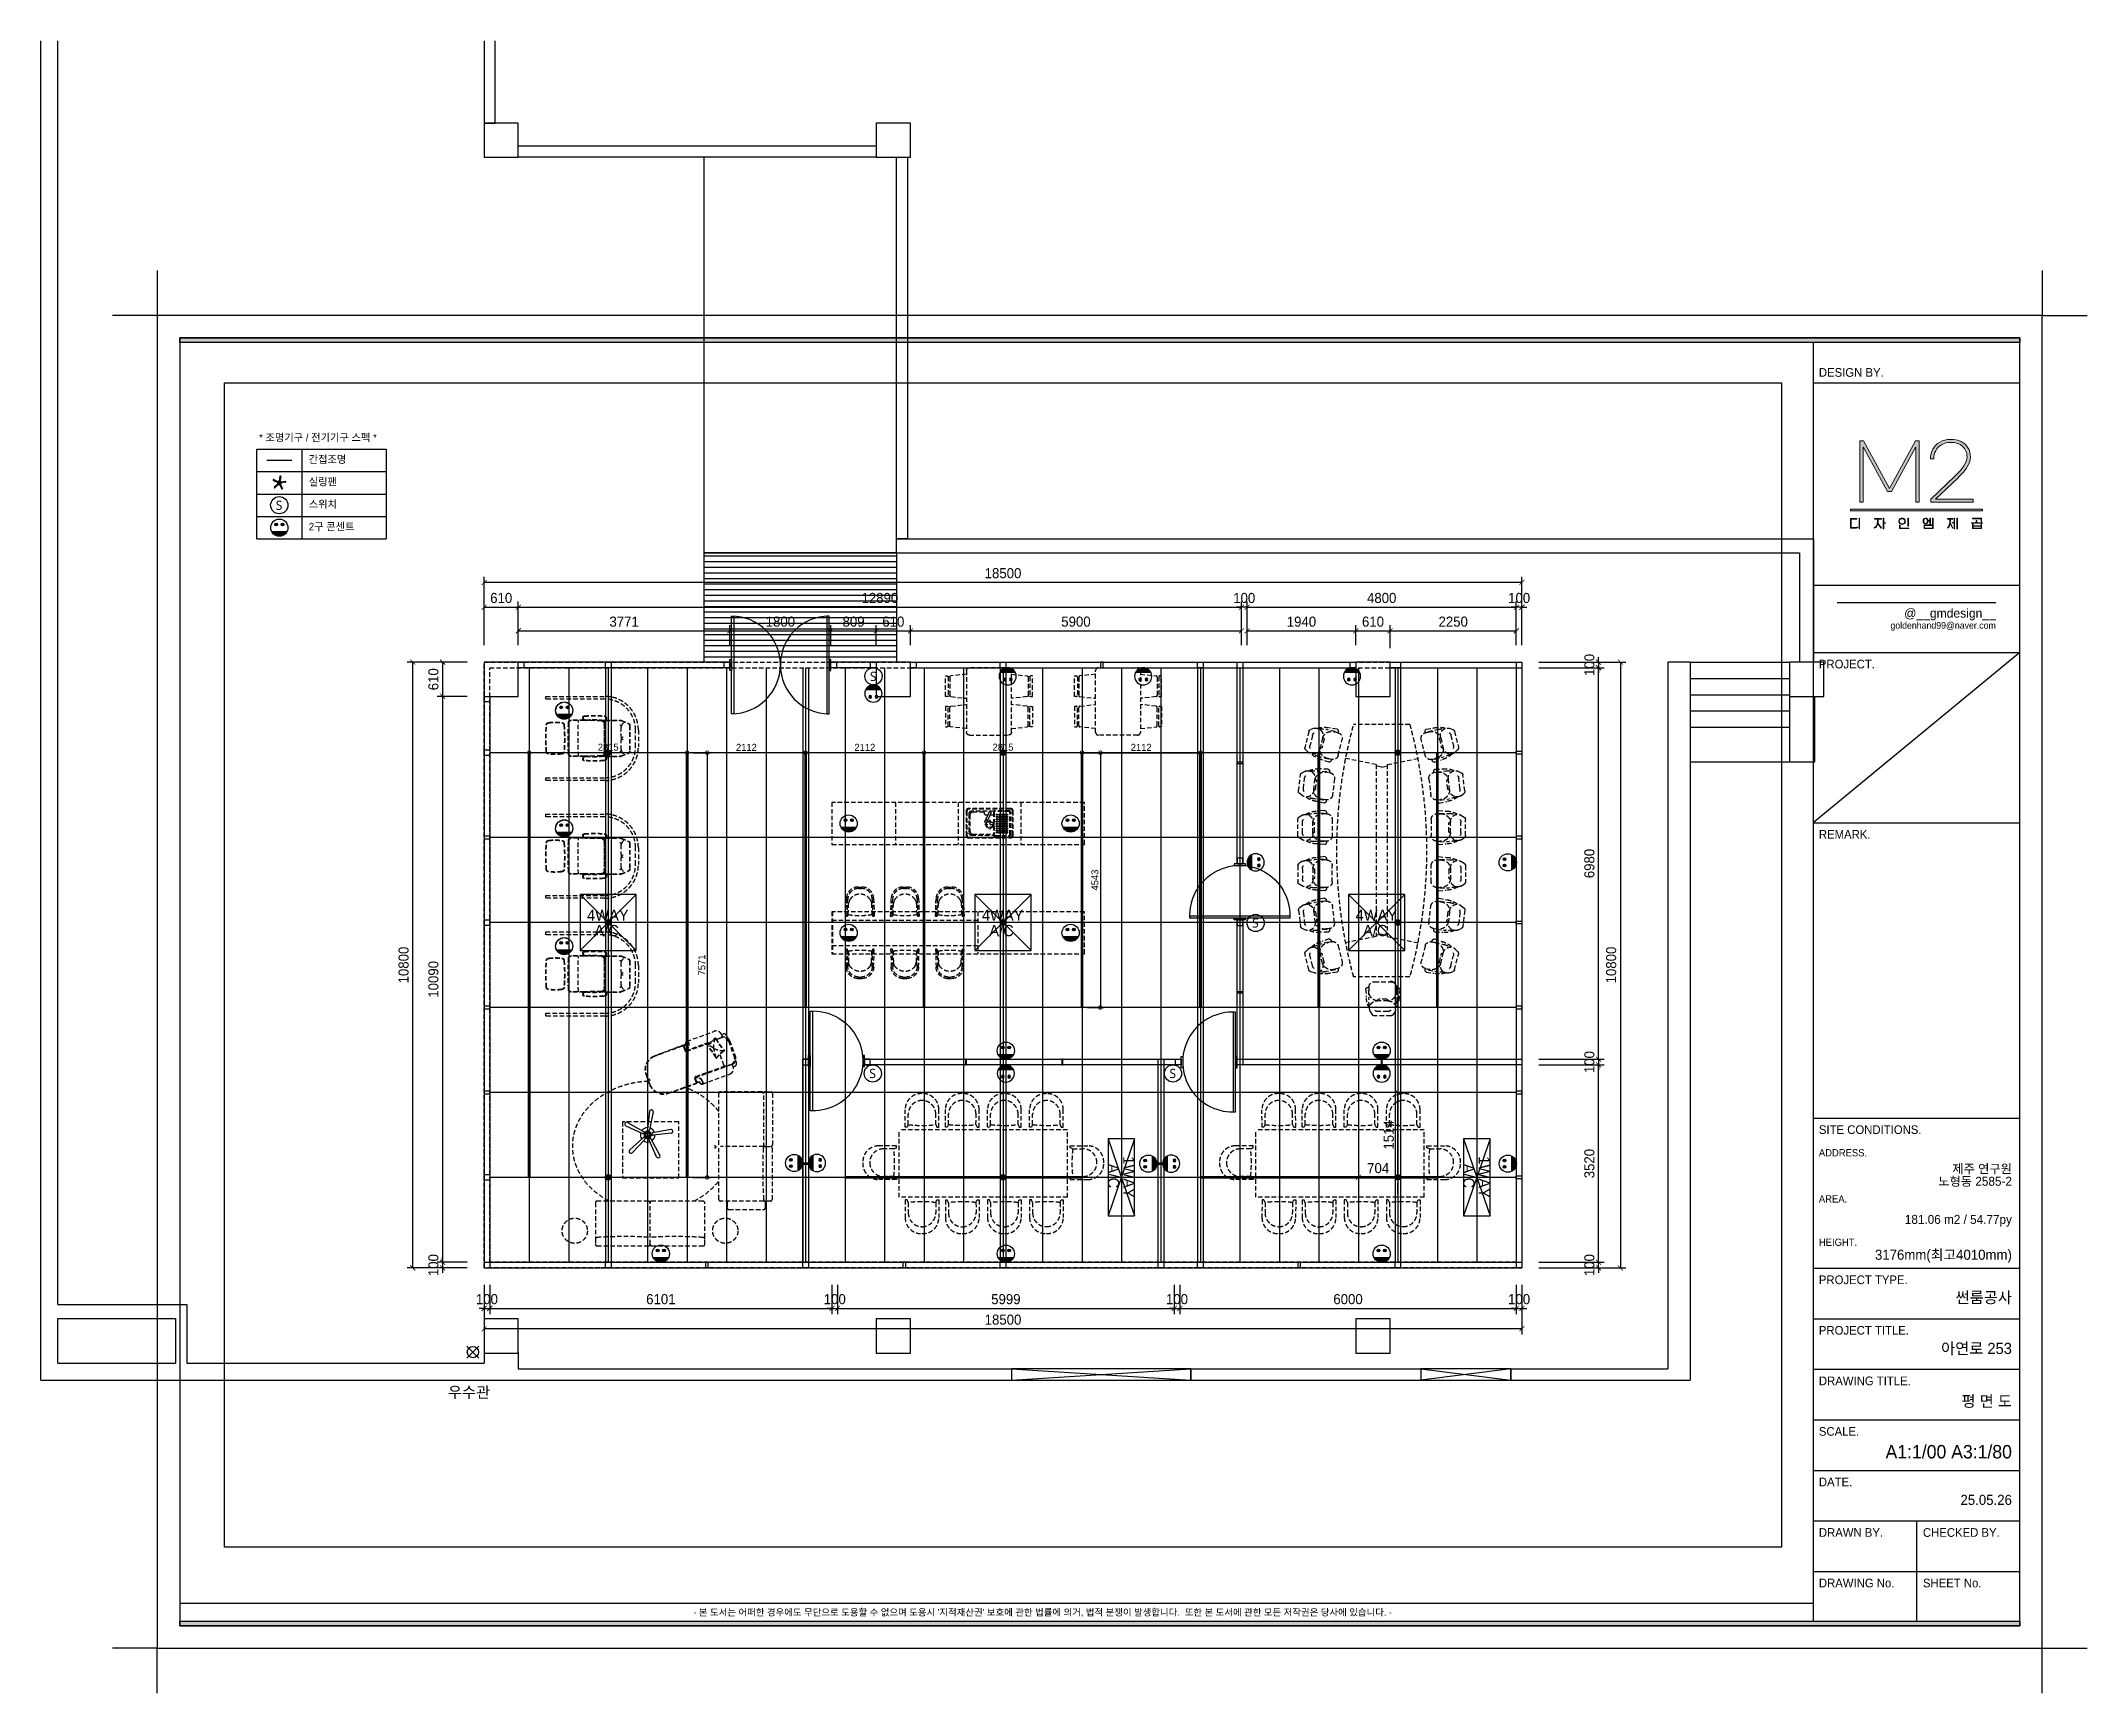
# Model space of a CAD drawing. Header units: millimetres. Extents: x 208943 to 287447, y 51026 to 80481.
# Drawn here: x 250973 to 287447, y 51026 to 80481 of the extents above; entities that cross this region are included whole.
import ezdxf
from ezdxf.enums import TextEntityAlignment as Align

# ---------------------------------------------------------------- set-up
doc = ezdxf.new("R2010")
doc.units = ezdxf.units.MM
doc.header["$LTSCALE"] = 100
doc.header["$PDMODE"] = 3
doc.linetypes.add('DH-HID2', pattern=[1.2, 0.8, -0.4])
doc.linetypes.add('HID', pattern=[2.5, 1.5, -1])
doc.layers.get('DEFPOINTS').update_dxf_attribs({"color": 248})
for name, color, linetype in [('0-ELC TEXT', 7, 'Continuous'), ('06-FUR', 6, 'Continuous'), ('06-LIGHT', 4, 'Continuous'), ('07-DIM WAL', 5, 'Continuous'), ('2CONTINUOUS', 2, 'Continuous'), ('3.기호.계단선', 30, 'Continuous'), ('_U+B808_U+C774_U+C5B4 2', 7, 'Continuous'), ('C-WALL2', 3, 'Continuous'), ('C-WIN', 4, 'Continuous'), ('CO-DO-FR', 7, 'Continuous'), ('CO-DOOR', 8, 'Continuous'), ('E-HAT', 251, 'Continuous'), ('F-SYM', 7, 'Continuous'), ('FORM(YOURNAME)-11', 1, 'Continuous'), ('FORM(YOURNAME)-11 @ 1', 1, 'Continuous'), ('FU-FURM', 251, 'DH-HID2'), ('설비', 140, 'Continuous')]:
    doc.layers.add(name, color=color, linetype=linetype)
doc.styles.add('HY울릉도L', font='Expo M.ttf')
doc.styles.add('YOURNAME', font='HY울릉도M.TTF')
doc.styles.add('코레일둥고', font='Korail_Round_Gothic_Medium.ttf')
doc.dimstyles.new('50', dxfattribs={"dimscale": 50, "dimtxt": 2.5, "dimasz": 2.5, "dimexe": 1.25, "dimexo": 2, "dimtad": 1, "dimdec": 0, "dimtxsty": 'HY울릉도L', "dimblk": 'DOTSMALL', "dimcen": 2.5, "dimclrd": 1, "dimclre": 1, "dimclrt": 7, "dimadec": 0, "dimazin": 0, "dimtfac": 1, "dimtdec": 0, "dimtix": 1, "dimtmove": 0, "dimatfit": 3, "dimldrblk": 'DOTSMALL', "dimfxl": 0, "dimarcsym": 0})
doc.dimstyles.new('YOURNAME-100', dxfattribs={"dimscale": 100, "dimtxt": 1.8, "dimasz": 0.9, "dimexe": 1, "dimexo": 3, "dimgap": 0.7, "dimtad": 1, "dimdec": 0, "dimzin": 0, "dimdsep": 46, "dimtxsty": 'YOURNAME', "dimblk": 'ARCHTICK', "dimcen": 0, "dimclrd": 1, "dimclre": 1, "dimclrt": 7, "dimadec": 0, "dimazin": 0, "dimtfac": 1, "dimtdec": 0, "dimtix": 1, "dimtmove": 2, "dimatfit": 3, "dimldrblk": 'ARCHTICK', "dimfxl": 0, "dimtolj": 1, "dimtzin": 0, "dimarcsym": 0})

msp = doc.modelspace()

# ---------------------------------------------------------------- texts
at = {"layer": '0-ELC TEXT', "style": '코레일둥고'}
for s, height, p in [('* 조명기구 / 전기기구 스펙 *', 133.333, (254860.1, 73342.6)), ('간접조명', 133.33, (255746.8, 72955.4)), ('실링팬', 133.33, (255746.8, 72555.4)), ('스위치', 133.33, (255746.8, 72155.4)), ('2구 콘센트', 133.33, (255746.8, 71755.4)), ('4WAY', 200, (260707.5, 64794.3)), ('4WAY', 200, (267746, 64794.3)), ('4WAY', 200, (274407.6, 64794.3)), ('A/C', 200, (260840.1, 64520.4)), ('A/C', 200, (267878.6, 64520.4)), ('A/C', 200, (274540.2, 64520.4))]:
    msp.add_text(s, height=height, dxfattribs=at).set_placement(p)
for s, p in [('1WAY', (270266.3, 60596.7)), ('1WAY', (276600.9, 60596.7)), ('A/C', (269992.4, 60464.1)), ('A/C', (276327, 60464.1))]:
    msp.add_text(s, height=200, rotation=270, dxfattribs=at).set_placement(p)

# ---------------------------------------------------------------- blocks, each defined once
blk = doc.blocks.new('block 34')
at = {"layer": '_U+B808_U+C774_U+C5B4 2'}
h = blk.add_hatch(color=35, dxfattribs=at)
h.dxf.hatch_style = 2
h.paths.add_polyline_path([(674.6, -105.53), (675.73, -105.53), (683.42, -119.69), (691.1, -105.53), (692.22, -105.53), (692.22, -123.82), (691.22, -123.82), (691.22, -107.31), (683.97, -120.67), (682.84, -120.67), (675.59, -107.31), (675.59, -123.82), (674.6, -123.82)])
h = blk.add_hatch(color=35, dxfattribs=at)
h.dxf.hatch_style = 2
edge = h.paths.add_edge_path()
edge.add_spline(control_points=[(704.68, -105.78), (705.57, -106.21), (706.25, -106.83), (706.73, -107.63), (707.21, -108.43), (707.45, -109.38), (707.45, -110.46), (707.45, -111.43), (707.14, -112.39), (706.53, -113.34), (705.92, -114.29), (704.98, -115.38), (703.7, -116.62), (703.7, -116.62), (697.12, -122.91), (697.12, -122.91), (697.12, -122.91), (708.26, -122.91), (708.26, -122.91), (708.26, -122.91), (708.26, -123.82), (708.26, -123.82), (708.26, -123.82), (695.66, -123.82), (695.66, -123.82), (695.66, -123.82), (695.66, -122.91), (695.66, -122.91), (695.66, -122.91), (702.73, -116.15), (702.73, -116.15), (703.99, -114.93), (704.93, -113.86), (705.54, -112.95), (706.15, -112.03), (706.45, -111.2), (706.45, -110.46), (706.45, -109.07), (706.01, -107.98), (705.12, -107.2), (704.23, -106.42), (703.05, -106.03), (701.57, -106.03), (700.53, -106.03), (699.64, -106.26), (698.89, -106.71), (698.15, -107.15), (697.57, -107.75), (697.18, -108.5), (696.79, -109.25), (696.59, -110.06), (696.59, -110.94), (696.59, -110.94), (695.59, -110.94), (695.59, -110.94), (695.59, -109.89), (695.83, -108.93), (696.3, -108.05), (696.77, -107.17), (697.46, -106.46), (698.36, -105.93), (699.26, -105.4), (700.33, -105.13), (701.57, -105.13), (702.76, -105.13), (703.79, -105.35), (704.68, -105.78)], knot_values=[0, 0, 0, 0, 1, 1, 1, 2, 2, 2, 3, 3, 3, 4, 4, 4, 5, 5, 5, 6, 6, 6, 7, 7, 7, 8, 8, 8, 9, 9, 9, 10, 10, 10, 11, 11, 11, 12, 12, 12, 13, 13, 13, 14, 14, 14, 15, 15, 15, 16, 16, 16, 17, 17, 17, 18, 18, 18, 19, 19, 19, 20, 20, 20, 21, 21, 21, 22, 22, 22, 22], degree=3, periodic=0)
at = {"layer": '_U+B808_U+C774_U+C5B4 2', "lineweight": 0}
blk.add_lwpolyline([(674.6, -105.53), (675.73, -105.53), (683.42, -119.69), (691.1, -105.53), (692.22, -105.53), (692.22, -123.82), (691.22, -123.82), (691.22, -107.31), (683.97, -120.67), (682.84, -120.67), (675.59, -107.31), (675.59, -123.82), (674.6, -123.82), (674.6, -105.53)], dxfattribs=at)
blk.add_open_spline([(704.68, -105.78), (705.57, -106.21), (706.25, -106.83), (706.73, -107.63), (707.21, -108.43), (707.45, -109.38), (707.45, -110.46), (707.45, -111.43), (707.14, -112.39), (706.53, -113.34), (705.92, -114.29), (704.98, -115.38), (703.7, -116.62), (703.7, -116.62), (697.12, -122.91), (697.12, -122.91), (697.12, -122.91), (708.26, -122.91), (708.26, -122.91), (708.26, -122.91), (708.26, -123.82), (708.26, -123.82), (708.26, -123.82), (695.66, -123.82), (695.66, -123.82), (695.66, -123.82), (695.66, -122.91), (695.66, -122.91), (695.66, -122.91), (702.73, -116.15), (702.73, -116.15), (703.99, -114.93), (704.93, -113.86), (705.54, -112.95), (706.15, -112.03), (706.45, -111.2), (706.45, -110.46), (706.45, -109.07), (706.01, -107.98), (705.12, -107.2), (704.23, -106.42), (703.05, -106.03), (701.57, -106.03), (700.53, -106.03), (699.64, -106.26), (698.89, -106.71), (698.15, -107.15), (697.57, -107.75), (697.18, -108.5), (696.79, -109.25), (696.59, -110.06), (696.59, -110.94), (696.59, -110.94), (695.59, -110.94), (695.59, -110.94), (695.59, -109.89), (695.83, -108.93), (696.3, -108.05), (696.77, -107.17), (697.46, -106.46), (698.36, -105.93), (699.26, -105.4), (700.33, -105.13), (701.57, -105.13), (702.76, -105.13), (703.79, -105.35), (704.68, -105.78)], degree=3, knots=[0, 0, 0, 0, 1, 1, 1, 2, 2, 2, 3, 3, 3, 4, 4, 4, 5, 5, 5, 6, 6, 6, 7, 7, 7, 8, 8, 8, 9, 9, 9, 10, 10, 10, 11, 11, 11, 12, 12, 12, 13, 13, 13, 14, 14, 14, 15, 15, 15, 16, 16, 16, 17, 17, 17, 18, 18, 18, 19, 19, 19, 20, 20, 20, 21, 21, 21, 22, 22, 22, 22], dxfattribs=at)
blk = doc.blocks.new('block 35')
at = {"layer": '_U+B808_U+C774_U+C5B4 2'}
h = blk.add_hatch(color=35, dxfattribs=at)
h.dxf.hatch_style = 2
edge = h.paths.add_edge_path()
edge.add_spline(control_points=[(673.72, -128.8), (673.72, -128.8), (672, -128.8), (672, -128.8), (672, -128.8), (672, -131.36), (672, -131.36), (672, -131.36), (673.14, -131.36), (673.14, -131.36), (673.29, -131.36), (673.44, -131.34), (673.6, -131.31), (673.75, -131.28), (673.88, -131.24), (673.98, -131.2), (673.98, -131.2), (673.98, -131.35), (673.98, -131.35), (673.88, -131.4), (673.75, -131.44), (673.6, -131.47), (673.45, -131.49), (673.3, -131.51), (673.14, -131.51), (673.14, -131.51), (671.83, -131.51), (671.83, -131.51), (671.83, -131.51), (671.83, -128.65), (671.83, -128.65), (671.83, -128.65), (673.72, -128.65), (673.72, -128.65), (673.72, -128.65), (673.72, -128.8), (673.72, -128.8)], knot_values=[0, 0, 0, 0, 1, 1, 1, 2, 2, 2, 3, 3, 3, 4, 4, 4, 5, 5, 5, 6, 6, 6, 7, 7, 7, 8, 8, 8, 9, 9, 9, 10, 10, 10, 11, 11, 11, 12, 12, 12, 12], degree=3, periodic=0)
h.paths.add_polyline_path([(674.54, -131.73), (674.38, -131.74), (674.38, -128.5), (674.54, -128.5)])
h = blk.add_hatch(color=35, dxfattribs=at)
h.dxf.hatch_style = 2
edge = h.paths.add_edge_path()
edge.add_spline(control_points=[(679.96, -130.01), (679.96, -130.01), (681.09, -131.37), (681.09, -131.37), (681.09, -131.37), (680.96, -131.47), (680.96, -131.47), (680.96, -131.47), (679.92, -130.19), (679.92, -130.19), (679.82, -130.57), (679.69, -130.87), (679.52, -131.09), (679.35, -131.32), (679.14, -131.46), (678.9, -131.51), (678.9, -131.51), (678.9, -131.36), (678.9, -131.36), (679.11, -131.3), (679.3, -131.16), (679.45, -130.93), (679.6, -130.7), (679.71, -130.39), (679.79, -130.03), (679.86, -129.66), (679.91, -129.25), (679.91, -128.8), (679.91, -128.8), (678.97, -128.8), (678.97, -128.8), (678.97, -128.8), (678.97, -128.65), (678.97, -128.65), (678.97, -128.65), (681, -128.65), (681, -128.65), (681, -128.65), (681, -128.8), (681, -128.8), (681, -128.8), (680.07, -128.8), (680.07, -128.8), (680.06, -129.26), (680.03, -129.66), (679.96, -130.01)], knot_values=[0, 0, 0, 0, 1, 1, 1, 2, 2, 2, 3, 3, 3, 4, 4, 4, 5, 5, 5, 6, 6, 6, 7, 7, 7, 8, 8, 8, 9, 9, 9, 10, 10, 10, 11, 11, 11, 12, 12, 12, 13, 13, 13, 14, 14, 14, 15, 15, 15, 15], degree=3, periodic=0)
h.paths.add_polyline_path([(682.21, -130.06), (681.69, -130.06), (681.69, -131.73), (681.54, -131.73), (681.54, -128.5), (681.69, -128.5), (681.69, -129.92), (682.21, -129.92)])
h = blk.add_hatch(color=35, dxfattribs=at)
h.dxf.hatch_style = 2
edge = h.paths.add_edge_path()
edge.add_spline(control_points=[(687.69, -128.68), (687.84, -128.76), (687.95, -128.87), (688.03, -129.01), (688.11, -129.15), (688.15, -129.3), (688.15, -129.47), (688.15, -129.64), (688.11, -129.8), (688.03, -129.94), (687.95, -130.08), (687.84, -130.19), (687.69, -130.27), (687.54, -130.35), (687.36, -130.39), (687.15, -130.39), (686.95, -130.39), (686.77, -130.35), (686.62, -130.27), (686.47, -130.19), (686.36, -130.08), (686.28, -129.94), (686.2, -129.8), (686.16, -129.64), (686.16, -129.47), (686.16, -129.3), (686.2, -129.15), (686.28, -129.01), (686.36, -128.87), (686.47, -128.76), (686.62, -128.68), (686.77, -128.6), (686.95, -128.56), (687.15, -128.56), (687.36, -128.56), (687.54, -128.6), (687.69, -128.68)], knot_values=[0, 0, 0, 0, 1, 1, 1, 2, 2, 2, 3, 3, 3, 4, 4, 4, 5, 5, 5, 6, 6, 6, 7, 7, 7, 8, 8, 8, 9, 9, 9, 10, 10, 10, 11, 11, 11, 12, 12, 12, 12], degree=3, periodic=0)
edge = h.paths.add_edge_path()
edge.add_spline(control_points=[(686.72, -128.79), (686.59, -128.86), (686.49, -128.95), (686.43, -129.07), (686.36, -129.18), (686.32, -129.32), (686.32, -129.47), (686.32, -129.63), (686.36, -129.76), (686.43, -129.88), (686.49, -130), (686.59, -130.09), (686.72, -130.15), (686.84, -130.22), (686.99, -130.25), (687.15, -130.25), (687.32, -130.25), (687.46, -130.22), (687.59, -130.15), (687.72, -130.09), (687.81, -130), (687.88, -129.88), (687.95, -129.76), (687.98, -129.63), (687.98, -129.47), (687.98, -129.32), (687.95, -129.18), (687.88, -129.07), (687.81, -128.95), (687.72, -128.86), (687.59, -128.79), (687.46, -128.73), (687.32, -128.7), (687.15, -128.7), (686.99, -128.7), (686.84, -128.73), (686.72, -128.79)], knot_values=[0, 0, 0, 0, 1, 1, 1, 2, 2, 2, 3, 3, 3, 4, 4, 4, 5, 5, 5, 6, 6, 6, 7, 7, 7, 8, 8, 8, 9, 9, 9, 10, 10, 10, 11, 11, 11, 12, 12, 12, 12], degree=3, periodic=0)
h.paths.add_polyline_path([(686.6, -131.51), (689.15, -131.51), (689.15, -131.66), (686.44, -131.66), (686.44, -130.66), (686.6, -130.66)])
h.paths.add_polyline_path([(689.03, -130.91), (688.87, -130.91), (688.87, -128.5), (689.03, -128.5)])
h = blk.add_hatch(color=35, dxfattribs=at)
h.dxf.hatch_style = 2
edge = h.paths.add_edge_path()
edge.add_spline(control_points=[(694.67, -130), (694.55, -130.16), (694.37, -130.23), (694.14, -130.23), (693.91, -130.23), (693.73, -130.16), (693.61, -130), (693.48, -129.84), (693.42, -129.64), (693.42, -129.39), (693.42, -129.14), (693.48, -128.94), (693.61, -128.78), (693.73, -128.62), (693.91, -128.54), (694.14, -128.54), (694.35, -128.54), (694.51, -128.61), (694.63, -128.74), (694.75, -128.87), (694.83, -129.04), (694.85, -129.25), (694.85, -129.25), (695.45, -129.25), (695.45, -129.25), (695.45, -129.25), (695.45, -128.52), (695.45, -128.52), (695.45, -128.52), (695.61, -128.52), (695.61, -128.52), (695.61, -128.52), (695.61, -130.29), (695.61, -130.29), (695.61, -130.29), (695.45, -130.29), (695.45, -130.29), (695.45, -130.29), (695.45, -129.4), (695.45, -129.4), (695.45, -129.4), (694.86, -129.4), (694.86, -129.4), (694.85, -129.64), (694.79, -129.85), (694.67, -130)], knot_values=[0, 0, 0, 0, 1, 1, 1, 2, 2, 2, 3, 3, 3, 4, 4, 4, 5, 5, 5, 6, 6, 6, 7, 7, 7, 8, 8, 8, 9, 9, 9, 10, 10, 10, 11, 11, 11, 12, 12, 12, 13, 13, 13, 14, 14, 14, 15, 15, 15, 15], degree=3, periodic=0)
edge = h.paths.add_edge_path()
edge.add_spline(control_points=[(693.73, -129.9), (693.83, -130.03), (693.97, -130.09), (694.14, -130.09), (694.31, -130.09), (694.45, -130.03), (694.55, -129.9), (694.65, -129.78), (694.7, -129.61), (694.7, -129.39), (694.7, -129.17), (694.65, -129), (694.55, -128.87), (694.45, -128.75), (694.31, -128.69), (694.14, -128.69), (693.97, -128.69), (693.83, -128.75), (693.73, -128.87), (693.63, -129), (693.58, -129.17), (693.58, -129.39), (693.58, -129.61), (693.63, -129.78), (693.73, -129.9)], knot_values=[0, 0, 0, 0, 1, 1, 1, 2, 2, 2, 3, 3, 3, 4, 4, 4, 5, 5, 5, 6, 6, 6, 7, 7, 7, 8, 8, 8, 8], degree=3, periodic=0)
h.paths.add_polyline_path([(693.69, -130.55), (696.36, -130.55), (696.36, -131.66), (693.69, -131.66)])
h.paths.add_polyline_path([(693.85, -131.51), (696.2, -131.51), (696.2, -130.7), (693.85, -130.7)])
h.paths.add_polyline_path([(696.36, -128.5), (696.36, -130.32), (696.2, -130.32), (696.2, -128.5)])
h = blk.add_hatch(color=35, dxfattribs=at)
h.dxf.hatch_style = 2
edge = h.paths.add_edge_path()
edge.add_spline(control_points=[(701.46, -129.93), (701.46, -129.93), (702.28, -131.39), (702.28, -131.39), (702.28, -131.39), (702.15, -131.47), (702.15, -131.47), (702.15, -131.47), (701.43, -130.17), (701.43, -130.17), (701.3, -130.94), (701.03, -131.39), (700.63, -131.51), (700.63, -131.51), (700.63, -131.35), (700.63, -131.35), (700.88, -131.26), (701.06, -130.99), (701.18, -130.55), (701.3, -130.1), (701.37, -129.52), (701.37, -128.8), (701.37, -128.8), (700.67, -128.8), (700.67, -128.8), (700.67, -128.8), (700.67, -128.65), (700.67, -128.65), (700.67, -128.65), (702.19, -128.65), (702.19, -128.65), (702.19, -128.65), (702.19, -128.8), (702.19, -128.8), (702.19, -128.8), (701.53, -128.8), (701.53, -128.8), (701.52, -129.25), (701.5, -129.63), (701.46, -129.93)], knot_values=[0, 0, 0, 0, 1, 1, 1, 2, 2, 2, 3, 3, 3, 4, 4, 4, 5, 5, 5, 6, 6, 6, 7, 7, 7, 8, 8, 8, 9, 9, 9, 10, 10, 10, 11, 11, 11, 12, 12, 12, 13, 13, 13, 13], degree=3, periodic=0)
h.paths.add_polyline_path([(702.59, -128.52), (702.75, -128.52), (702.75, -131.68), (702.59, -131.68), (702.59, -129.95), (702, -129.95), (702, -129.8), (702.59, -129.8)])
h.paths.add_polyline_path([(703.61, -128.5), (703.61, -131.73), (703.45, -131.73), (703.45, -128.5)])
h = blk.add_hatch(color=35, dxfattribs=at)
h.dxf.hatch_style = 2
h.paths.add_polyline_path([(711.02, -129.93), (711.02, -130.07), (707.82, -130.07), (707.82, -129.93), (709.16, -129.93), (709.16, -129.2), (709.32, -129.2), (709.32, -129.93)])
h.paths.add_polyline_path([(710.61, -128.72), (708.07, -128.72), (708.07, -128.57), (710.77, -128.57), (710.77, -129.64), (710.61, -129.64)])
h.paths.add_polyline_path([(710.61, -130.36), (710.77, -130.36), (710.77, -131.66), (708.08, -131.66), (708.08, -130.36), (708.24, -130.36), (708.24, -130.83), (710.61, -130.83)])
h.paths.add_polyline_path([(710.61, -131.52), (710.61, -130.97), (708.24, -130.97), (708.24, -131.52)])
at = {"layer": '_U+B808_U+C774_U+C5B4 2', "lineweight": 0}
for points in [[(674.54, -131.73), (674.38, -131.74), (674.38, -128.5), (674.54, -128.5), (674.54, -131.73)], [(682.21, -130.06), (681.69, -130.06), (681.69, -131.73), (681.54, -131.73), (681.54, -128.5), (681.69, -128.5), (681.69, -129.92), (682.21, -129.92), (682.21, -130.06)], [(686.6, -131.51), (689.15, -131.51), (689.15, -131.66), (686.44, -131.66), (686.44, -130.66), (686.6, -130.66), (686.6, -131.51)], [(689.03, -130.91), (688.87, -130.91), (688.87, -128.5), (689.03, -128.5), (689.03, -130.91)], [(693.69, -130.55), (696.36, -130.55), (696.36, -131.66), (693.69, -131.66), (693.69, -130.55)], [(693.85, -131.51), (696.2, -131.51), (696.2, -130.7), (693.85, -130.7), (693.85, -131.51)], [(696.36, -128.5), (696.36, -130.32), (696.2, -130.32), (696.2, -128.5), (696.36, -128.5)], [(702.59, -128.52), (702.75, -128.52), (702.75, -131.68), (702.59, -131.68), (702.59, -129.95), (702, -129.95), (702, -129.8), (702.59, -129.8), (702.59, -128.52)], [(703.61, -128.5), (703.61, -131.73), (703.45, -131.73), (703.45, -128.5), (703.61, -128.5)], [(711.02, -129.93), (711.02, -130.07), (707.82, -130.07), (707.82, -129.93), (709.16, -129.93), (709.16, -129.2), (709.32, -129.2), (709.32, -129.93), (711.02, -129.93)], [(710.61, -128.72), (708.07, -128.72), (708.07, -128.57), (710.77, -128.57), (710.77, -129.64), (710.61, -129.64), (710.61, -128.72)], [(710.61, -130.36), (710.77, -130.36), (710.77, -131.66), (708.08, -131.66), (708.08, -130.36), (708.24, -130.36), (708.24, -130.83), (710.61, -130.83), (710.61, -130.36)], [(710.61, -131.52), (710.61, -130.97), (708.24, -130.97), (708.24, -131.52), (710.61, -131.52)]]:
    blk.add_lwpolyline(points, dxfattribs=at)
for points, knots in [([(673.72, -128.8), (673.72, -128.8), (672, -128.8), (672, -128.8), (672, -128.8), (672, -131.36), (672, -131.36), (672, -131.36), (673.14, -131.36), (673.14, -131.36), (673.29, -131.36), (673.44, -131.34), (673.6, -131.31), (673.75, -131.28), (673.88, -131.24), (673.98, -131.2), (673.98, -131.2), (673.98, -131.35), (673.98, -131.35), (673.88, -131.4), (673.75, -131.44), (673.6, -131.47), (673.45, -131.49), (673.3, -131.51), (673.14, -131.51), (673.14, -131.51), (671.83, -131.51), (671.83, -131.51), (671.83, -131.51), (671.83, -128.65), (671.83, -128.65), (671.83, -128.65), (673.72, -128.65), (673.72, -128.65), (673.72, -128.65), (673.72, -128.8), (673.72, -128.8)], [0, 0, 0, 0, 1, 1, 1, 2, 2, 2, 3, 3, 3, 4, 4, 4, 5, 5, 5, 6, 6, 6, 7, 7, 7, 8, 8, 8, 9, 9, 9, 10, 10, 10, 11, 11, 11, 12, 12, 12, 12]), ([(679.96, -130.01), (679.96, -130.01), (681.09, -131.37), (681.09, -131.37), (681.09, -131.37), (680.96, -131.47), (680.96, -131.47), (680.96, -131.47), (679.92, -130.19), (679.92, -130.19), (679.82, -130.57), (679.69, -130.87), (679.52, -131.09), (679.35, -131.32), (679.14, -131.46), (678.9, -131.51), (678.9, -131.51), (678.9, -131.36), (678.9, -131.36), (679.11, -131.3), (679.3, -131.16), (679.45, -130.93), (679.6, -130.7), (679.71, -130.39), (679.79, -130.03), (679.86, -129.66), (679.91, -129.25), (679.91, -128.8), (679.91, -128.8), (678.97, -128.8), (678.97, -128.8), (678.97, -128.8), (678.97, -128.65), (678.97, -128.65), (678.97, -128.65), (681, -128.65), (681, -128.65), (681, -128.65), (681, -128.8), (681, -128.8), (681, -128.8), (680.07, -128.8), (680.07, -128.8), (680.06, -129.26), (680.03, -129.66), (679.96, -130.01)], [0, 0, 0, 0, 1, 1, 1, 2, 2, 2, 3, 3, 3, 4, 4, 4, 5, 5, 5, 6, 6, 6, 7, 7, 7, 8, 8, 8, 9, 9, 9, 10, 10, 10, 11, 11, 11, 12, 12, 12, 13, 13, 13, 14, 14, 14, 15, 15, 15, 15]), ([(687.69, -128.68), (687.84, -128.76), (687.95, -128.87), (688.03, -129.01), (688.11, -129.15), (688.15, -129.3), (688.15, -129.47), (688.15, -129.64), (688.11, -129.8), (688.03, -129.94), (687.95, -130.08), (687.84, -130.19), (687.69, -130.27), (687.54, -130.35), (687.36, -130.39), (687.15, -130.39), (686.95, -130.39), (686.77, -130.35), (686.62, -130.27), (686.47, -130.19), (686.36, -130.08), (686.28, -129.94), (686.2, -129.8), (686.16, -129.64), (686.16, -129.47), (686.16, -129.3), (686.2, -129.15), (686.28, -129.01), (686.36, -128.87), (686.47, -128.76), (686.62, -128.68), (686.77, -128.6), (686.95, -128.56), (687.15, -128.56), (687.36, -128.56), (687.54, -128.6), (687.69, -128.68)], [0, 0, 0, 0, 1, 1, 1, 2, 2, 2, 3, 3, 3, 4, 4, 4, 5, 5, 5, 6, 6, 6, 7, 7, 7, 8, 8, 8, 9, 9, 9, 10, 10, 10, 11, 11, 11, 12, 12, 12, 12]), ([(686.72, -128.79), (686.59, -128.86), (686.49, -128.95), (686.43, -129.07), (686.36, -129.18), (686.32, -129.32), (686.32, -129.47), (686.32, -129.63), (686.36, -129.76), (686.43, -129.88), (686.49, -130), (686.59, -130.09), (686.72, -130.15), (686.84, -130.22), (686.99, -130.25), (687.15, -130.25), (687.32, -130.25), (687.46, -130.22), (687.59, -130.15), (687.72, -130.09), (687.81, -130), (687.88, -129.88), (687.95, -129.76), (687.98, -129.63), (687.98, -129.47), (687.98, -129.32), (687.95, -129.18), (687.88, -129.07), (687.81, -128.95), (687.72, -128.86), (687.59, -128.79), (687.46, -128.73), (687.32, -128.7), (687.15, -128.7), (686.99, -128.7), (686.84, -128.73), (686.72, -128.79)], [0, 0, 0, 0, 1, 1, 1, 2, 2, 2, 3, 3, 3, 4, 4, 4, 5, 5, 5, 6, 6, 6, 7, 7, 7, 8, 8, 8, 9, 9, 9, 10, 10, 10, 11, 11, 11, 12, 12, 12, 12]), ([(694.67, -130), (694.55, -130.16), (694.37, -130.23), (694.14, -130.23), (693.91, -130.23), (693.73, -130.16), (693.61, -130), (693.48, -129.84), (693.42, -129.64), (693.42, -129.39), (693.42, -129.14), (693.48, -128.94), (693.61, -128.78), (693.73, -128.62), (693.91, -128.54), (694.14, -128.54), (694.35, -128.54), (694.51, -128.61), (694.63, -128.74), (694.75, -128.87), (694.83, -129.04), (694.85, -129.25), (694.85, -129.25), (695.45, -129.25), (695.45, -129.25), (695.45, -129.25), (695.45, -128.52), (695.45, -128.52), (695.45, -128.52), (695.61, -128.52), (695.61, -128.52), (695.61, -128.52), (695.61, -130.29), (695.61, -130.29), (695.61, -130.29), (695.45, -130.29), (695.45, -130.29), (695.45, -130.29), (695.45, -129.4), (695.45, -129.4), (695.45, -129.4), (694.86, -129.4), (694.86, -129.4), (694.85, -129.64), (694.79, -129.85), (694.67, -130)], [0, 0, 0, 0, 1, 1, 1, 2, 2, 2, 3, 3, 3, 4, 4, 4, 5, 5, 5, 6, 6, 6, 7, 7, 7, 8, 8, 8, 9, 9, 9, 10, 10, 10, 11, 11, 11, 12, 12, 12, 13, 13, 13, 14, 14, 14, 15, 15, 15, 15]), ([(693.73, -129.9), (693.83, -130.03), (693.97, -130.09), (694.14, -130.09), (694.31, -130.09), (694.45, -130.03), (694.55, -129.9), (694.65, -129.78), (694.7, -129.61), (694.7, -129.39), (694.7, -129.17), (694.65, -129), (694.55, -128.87), (694.45, -128.75), (694.31, -128.69), (694.14, -128.69), (693.97, -128.69), (693.83, -128.75), (693.73, -128.87), (693.63, -129), (693.58, -129.17), (693.58, -129.39), (693.58, -129.61), (693.63, -129.78), (693.73, -129.9)], [0, 0, 0, 0, 1, 1, 1, 2, 2, 2, 3, 3, 3, 4, 4, 4, 5, 5, 5, 6, 6, 6, 7, 7, 7, 8, 8, 8, 8]), ([(701.46, -129.93), (701.46, -129.93), (702.28, -131.39), (702.28, -131.39), (702.28, -131.39), (702.15, -131.47), (702.15, -131.47), (702.15, -131.47), (701.43, -130.17), (701.43, -130.17), (701.3, -130.94), (701.03, -131.39), (700.63, -131.51), (700.63, -131.51), (700.63, -131.35), (700.63, -131.35), (700.88, -131.26), (701.06, -130.99), (701.18, -130.55), (701.3, -130.1), (701.37, -129.52), (701.37, -128.8), (701.37, -128.8), (700.67, -128.8), (700.67, -128.8), (700.67, -128.8), (700.67, -128.65), (700.67, -128.65), (700.67, -128.65), (702.19, -128.65), (702.19, -128.65), (702.19, -128.65), (702.19, -128.8), (702.19, -128.8), (702.19, -128.8), (701.53, -128.8), (701.53, -128.8), (701.52, -129.25), (701.5, -129.63), (701.46, -129.93)], [0, 0, 0, 0, 1, 1, 1, 2, 2, 2, 3, 3, 3, 4, 4, 4, 5, 5, 5, 6, 6, 6, 7, 7, 7, 8, 8, 8, 9, 9, 9, 10, 10, 10, 11, 11, 11, 12, 12, 12, 13, 13, 13, 13])]:
    blk.add_open_spline(points, degree=3, knots=knots, dxfattribs=at)
blk = doc.blocks.new('block 33')
at = {"layer": '_U+B808_U+C774_U+C5B4 2'}
for name in ['block 34', 'block 35']:
    blk.add_blockref(name, (0, 0), dxfattribs=at)
blk = doc.blocks.new('block 32')
at = {"layer": '_U+B808_U+C774_U+C5B4 2'}
h = blk.add_hatch(color=35, dxfattribs=at)
h.dxf.hatch_style = 2
h.paths.add_polyline_path([(711.02, -126.32), (671.83, -126.32), (671.83, -125.91), (711.02, -125.91)])
at = {"layer": '_U+B808_U+C774_U+C5B4 2', "lineweight": 0}
blk.add_lwpolyline([(711.02, -126.32), (671.83, -126.32), (671.83, -125.91), (711.02, -125.91), (711.02, -126.32)], dxfattribs=at)
at = {"layer": '_U+B808_U+C774_U+C5B4 2'}
blk.add_blockref('block 33', (0, 0), dxfattribs=at)
blk = doc.blocks.new('FORM-PLAN')
at = {"layer": 'FORM(YOURNAME)-11'}
h = blk.add_hatch(color=256, dxfattribs=at)
h.dxf.hatch_style = 1
h.paths.add_polyline_path([(-71444, 55115), (10556, 55115), (10556, 54915), (-71444, 54915)])
h.paths.add_polyline_path([(-71444, -2085), (10556, -2085), (10556, -2285), (-71444, -2285)])
at = {"layer": 'DEFPOINTS', "color": 158}
for p, q in [((1346, 54915), (1346, -2085)), ((1346, 53115), (10556, 53115)), ((1346, 44093), (10556, 44093)), ((10556, 41093), (1346, 33504)), ((1346, -1285), (-71444, -1285))]:
    blk.add_line(p, q, dxfattribs=at)
at = {"layer": 'DEFPOINTS', "color": 1}
for points in [[(-72444, 58115), (-72444, 56115), (-74444, 56115)], [(11556, 58115), (11556, 56115), (13556, 56115)], [(-72444, -5285), (-72444, -3285), (-74444, -3285)], [(11556, -5285), (11556, -3285), (13556, -3285)]]:
    blk.add_lwpolyline(points, dxfattribs=at)
at = {"layer": 'DEFPOINTS', "color": 158}
for points in [[(-71444, -2285), (10556, -2285), (10556, 55115), (-71444, 55115)], [(-69444, 53115), (-64, 53115), (-64, 1215), (-69444, 1215)]]:
    blk.add_lwpolyline(points, close=True, dxfattribs=at)
at = {"layer": 'FORM(YOURNAME)-11', "color": 251}
blk.add_line((2415, 43323), (9487, 43323), dxfattribs=at)
at = {"layer": 'FORM(YOURNAME)-11', "color": 14}
for p, q in [((1346, 41093), (10556, 41093)), ((1346, 33504), (10556, 33504)), ((1346, 20344), (10556, 20344)), ((1346, 13651), (10556, 13651)), ((1346, 11398), (10556, 11398)), ((1346, 9146), (10556, 9146)), ((1346, 6893), (10556, 6893)), ((1346, 4641), (10556, 4641)), ((1346, 2388), (10556, 2388)), ((5951, 2388), (5951, -2085)), ((1346, 136), (10556, 136))]:
    blk.add_line(p, q, dxfattribs=at)
at = {"layer": 'FORM(YOURNAME)-11', "color": 250}
blk.add_lwpolyline([(-72444, -3285), (11556, -3285), (11556, 56115), (-72444, 56115)], close=True, dxfattribs=at)
at = {"layer": 'FORM(YOURNAME)-11'}
for points in [[(-71444, 55115), (10556, 55115), (10556, 54915), (-71444, 54915)], [(-71444, -2085), (10556, -2085), (10556, -2285), (-71444, -2285)]]:
    blk.add_lwpolyline(points, close=True, dxfattribs=at)
at = {"layer": '_U+B808_U+C774_U+C5B4 2', "xscale": 150, "yscale": 150, "zscale": 150}
blk.add_blockref('block 32', (-97763, 66364), dxfattribs=at)
at = {"layer": 'FORM(YOURNAME)-11', "color": 14, "style": 'YOURNAME'}
for s, height, p in [('DESIGN BY.', 386.1, (1603, 53577)), ('PROJECT.', 386.1, (1603, 40579)), ('REMARK.', 386.1, (1603, 32989)), ('SITE CONDITIONS.', 386.14, (1603, 19829)), ('PROJECT TYPE.', 386.14, (1603, 13136)), ('PROJECT TITLE.', 386.14, (1603, 10883)), ('DRAWING TITLE.', 386.14, (1603, 8631)), ('SCALE.', 386.1, (1603, 6378)), ('DATE.', 386.1, (1603, 4126)), ('DRAWN BY.', 386.1, (1603, 1873)), ('CHECKED BY.', 386.14, (6240, 1873)), ('DRAWING No.', 386.14, (1603, -379)), ('SHEET No.', 386.1, (6240, -379))]:
    blk.add_text(s, height=height, dxfattribs=at).set_placement(p, align=Align.MIDDLE_LEFT)
for s, height, width, p in [('@__gmdesign__', 400, 1.03, (9487, 42649)), ('goldenhand99@naver.com', 300, 0.995, (9487, 42154))]:
    blk.add_text(s, height=height, dxfattribs=dict(at, width=width)).set_placement(p, align=Align.RIGHT)
at = {"layer": 'FORM(YOURNAME)-11', "color": 251, "style": 'YOURNAME'}
for s, p in [('ADDRESS.', (1603, 18799)), ('AREA.', (1603, 16740)), ('HEIGHT.', (1603, 14809))]:
    blk.add_text(s, height=321.8, dxfattribs=at).set_placement(p, align=Align.MIDDLE_LEFT)
at = {"layer": 'FORM(YOURNAME)-11', "color": 1, "style": 'YOURNAME'}
blk.add_text("- 본 도서는 어떠한 경우에도 무단으로 도용할 수 없으며 도용시 '지적재산권' 보호에 관한 법률에 의거, 법적 분쟁이 발생합니다.  또한 본 도서에 관한 모든 저작권은 당사에 있습니다. -", height=300, dxfattribs=at).set_placement((-32990, -1685), align=Align.MIDDLE_CENTER)
at = {"layer": 'FORM(YOURNAME)-11', "color": 3, "style": 'YOURNAME'}
for tag, height, p in [('1', 450, (9905, 18188)), ('2', 450, (9905, 17544)), ('3', 450, (9905, 16257)), ('4', 450, (9905, 14326)), ('5', 515, (9905, 12009)), ('6', 515, (9905, 9757)), ('7', 515, (9905, 7504)), ('8', 515, (9905, 5252)), ('9', 515, (9905, 2999)), ('10', 515, (5655, 811)), ('11', 515, (9905, 747)), ('12', 515, (5655, -1441)), ('13', 515, (9905, -1441))]:
    blk.add_attdef(tag, text='', height=height, dxfattribs=at).set_placement(p, align=Align.MIDDLE_RIGHT)
blk = doc.blocks.new('*U349')
at = {"layer": 'F-SYM'}
ref = blk.add_blockref('FORM-PLAN', (282025, 53140), dxfattribs=dict(at, xscale=0.4000000000000001, yscale=0.4000000000000001, zscale=0.4000000000000001))
ref.add_attrib('4', '3176mm(최고4010mm)', dxfattribs={"layer": 'FORM(YOURNAME)-11 @ 1', "color": 3, "height": 180, "style": 'YOURNAME'}).set_placement((286107, 58841), align=Align.MIDDLE_RIGHT)
ref.add_attrib('3', '181.06 m2 / 54.77py', dxfattribs={"layer": 'FORM(YOURNAME)-11 @ 1', "color": 3, "height": 160, "style": 'YOURNAME'}).set_placement((286107, 59471), align=Align.MIDDLE_RIGHT)
ref.add_attrib('2', '노형동 2585-2', dxfattribs={"layer": 'FORM(YOURNAME)-11 @ 1', "color": 3, "height": 160, "style": 'YOURNAME'}).set_placement((286107, 60151), align=Align.MIDDLE_RIGHT)
ref.add_attrib('1', '제주 연구원', dxfattribs={"layer": 'FORM(YOURNAME)-11 @ 1', "color": 3, "height": 160, "style": 'YOURNAME'}).set_placement((286107, 60374), align=Align.MIDDLE_RIGHT)
ref.add_attrib('5', '썬룸공사', dxfattribs={"layer": 'FORM(YOURNAME)-11 @ 1', "color": 3, "height": 200, "style": 'YOURNAME'}).set_placement((286107, 58079), align=Align.MIDDLE_RIGHT)
ref.add_attrib('6', '아연로 253', dxfattribs={"layer": 'FORM(YOURNAME)-11 @ 1', "color": 3, "height": 200, "style": 'YOURNAME'}).set_placement((286107, 57171), align=Align.MIDDLE_RIGHT)
ref.add_attrib('7', '평 면 도', dxfattribs={"layer": 'FORM(YOURNAME)-11 @ 1', "color": 3, "height": 200, "style": 'YOURNAME'}).set_placement((286107, 56231), align=Align.MIDDLE_RIGHT)
ref.add_attrib('8', 'A1:1/00 A3:1/80', dxfattribs={"layer": 'FORM(YOURNAME)-11 @ 1', "color": 3, "height": 240, "style": 'YOURNAME'}).set_placement((286107, 55329), align=Align.MIDDLE_RIGHT)
ref.add_attrib('9', '25.05.26', dxfattribs={"layer": 'FORM(YOURNAME)-11 @ 1', "color": 3, "height": 180, "style": 'YOURNAME'}).set_placement((286107, 54471), align=Align.MIDDLE_RIGHT)
blk = doc.blocks.new('wjscpvudaus')
for p, q in [((220768, 71356), (220768, 78406)), ((224193, 71356), (220768, 71356)), ((216537, 57212), (216749, 57000)), ((216537, 57000), (216749, 57212)), ((226243, 56606), (229443, 56806)), ((226243, 56806), (229443, 56606)), ((235143, 56806), (233543, 56606)), ((233543, 56806), (235143, 56606))]:
    blk.add_line(p, q)
for points in [[(229443, 56806), (226243, 56806), (226243, 56606), (229443, 56606)], [(233543, 56606), (235143, 56606), (235143, 56806), (233543, 56806)]]:
    blk.add_lwpolyline(points, close=True)
blk.add_circle((216643, 57106), 100)
at = {"layer": '2CONTINUOUS'}
for p, q in [((208943, 56606), (208943, 80481)), ((209243, 57956), (209243, 80481)), ((223833, 78606), (217453, 78606)), ((223833, 78406), (217453, 78406)), ((224193, 71356), (224193, 71606)), ((224193, 71606), (240543, 71606)), ((240543, 71606), (240543, 69406)), ((224193, 71356), (240293, 71356)), ((240293, 71356), (240293, 69406)), ((237943, 69406), (237943, 56806)), ((238343, 69406), (237943, 69406)), ((238343, 69406), (238343, 56606)), ((238343, 69406), (240113, 69406)), ((238343, 69116), (240113, 69116)), ((238343, 68826), (240113, 68826)), ((238343, 68536), (240113, 68536)), ((238343, 68246), (240113, 68246)), ((238343, 67626), (240113, 67626)), ((209243, 57956), (211543, 57956)), ((209243, 57706), (211343, 57706)), ((209243, 56906), (209243, 57706)), ((211343, 57706), (211343, 56906)), ((211543, 57956), (211543, 56906)), ((209243, 56906), (211343, 56906)), ((211543, 56906), (216843, 56906)), ((216843, 57106), (216843, 56906)), ((217453, 57106), (217453, 56806)), ((208943, 56606), (226243, 56606)), ((217453, 56806), (226243, 56806)), ((226243, 56806), (226243, 56606)), ((229443, 56806), (233543, 56806)), ((229443, 56806), (229443, 56606)), ((229443, 56606), (233543, 56606)), ((233543, 56806), (233543, 56606)), ((235143, 56806), (237943, 56806)), ((235143, 56806), (235143, 56606)), ((235143, 56606), (238343, 56606))]:
    blk.add_line(p, q, dxfattribs=at)
for points in [[(216843, 79016), (216843, 78406), (217453, 78406), (217453, 79016)], [(223833, 79016), (223833, 78406), (224443, 78406), (224443, 79016)], [(216843, 69406), (216843, 68796), (217453, 68796), (217453, 69406)], [(223833, 69406), (223833, 68796), (224443, 68796), (224443, 69406)], [(232383, 69406), (232383, 68796), (232993, 68796), (232993, 69406)], [(240113, 69406), (240113, 68796), (240723, 68796), (240723, 69406)], [(216843, 57696), (216843, 57086), (217453, 57086), (217453, 57696)], [(223833, 57696), (223833, 57086), (224443, 57086), (224443, 57696)], [(232383, 57696), (232383, 57086), (232993, 57086), (232993, 57696)]]:
    blk.add_lwpolyline(points, close=True, dxfattribs=at)
blk.add_lwpolyline([(240113, 68796), (240113, 67626), (240563, 67626), (240563, 68796)], dxfattribs=at)
at = {"layer": 'C-WIN'}
blk.add_lwpolyline([(216843, 80481), (216843, 79016), (217043, 79016), (217043, 80481)], dxfattribs=at)
blk.add_lwpolyline([(224393, 78406), (224393, 71606), (224193, 71606), (224193, 78406)], close=True, dxfattribs=at)
blk = doc.blocks.new('D-014')
at = {"layer": 'CO-DO-FR'}
for points in [[(0, 200), (30, 200), (30, 0), (0, 0)], [(1800, 200), (1770, 200), (1770, 0), (1800, 0)]]:
    blk.add_lwpolyline(points, close=True, dxfattribs=at)
at = {"layer": 'CO-DOOR'}
for points in [[(30, -770), (30, 970), (70, 970), (70, -770)], [(1770, -770), (1770, 970), (1730, 970), (1730, -770)]]:
    blk.add_lwpolyline(points, close=True, dxfattribs=at)
for centre, start, end in [((30, 100), 270, 90), ((1770, 100), 90, 270)]:
    blk.add_arc(centre, 870, start, end, dxfattribs=at)
blk = doc.blocks.new('F-525')
at = {"layer": 'FU-FURM'}
for p, q in [((-2180, 1102), (-2160, 1166)), ((-2124, 1199), (-1844, 1267)), ((-2052, 1134), (-1879, 1176)), ((-1750, 1206), (-1797, 1254)), ((-1417, 1258), (-1389, 1319)), ((-1063, 1381), (-1349, 1348)), ((-1108, 1295), (-1285, 1275)), ((-1083, 1111), (-1267, 1089)), ((-1083, 1111), (-1082, 1101)), ((-977, 1310), (-1018, 1362)), ((-900, 941), (-923, 1100)), ((-666, 937), (-662, 1097)), ((-633, 1312), (-598, 1369)), ((-268, 1393), (-556, 1393)), ((-319, 1127), (-504, 1127)), ((-504, 1127), (-504, 1117)), ((-323, 1313), (-501, 1313)), ((-339, 1097), (-484, 1097)), ((-319, 1127), (-319, 1117)), ((-190, 1312), (-225, 1369)), ((-158, 937), (-162, 1097)), ((158, 937), (162, 1097)), ((190, 1312), (225, 1369)), ((268, 1393), (556, 1393)), ((319, 1127), (504, 1127)), ((319, 1127), (319, 1117)), ((323, 1313), (501, 1313)), ((339, 1097), (484, 1097)), ((504, 1127), (504, 1117)), ((633, 1312), (598, 1369)), ((666, 937), (662, 1097)), ((900, 941), (923, 1100)), ((977, 1310), (1018, 1362)), ((1063, 1381), (1349, 1348)), ((1083, 1111), (1082, 1101)), ((1083, 1111), (1267, 1089)), ((1108, 1295), (1285, 1275)), ((1417, 1258), (1389, 1319)), ((1750, 1206), (1797, 1254)), ((2124, 1199), (1844, 1267)), ((2052, 1134), (1879, 1176)), ((2180, 1102), (2160, 1166)), ((-2167, 695), (-2187, 832)), ((-2124, 730), (-2157, 887)), ((-2102, 680), (-2116, 738)), ((-2011, 953), (-1832, 996)), ((-2011, 953), (-2009, 943)), ((-1985, 928), (-1844, 963)), ((-1832, 996), (-1829, 987)), ((-1630, 850), (-1671, 1004)), ((-1626, 795), (-1640, 853)), ((-1633, 845), (-1638, 844)), ((-1616, 798), (-1626, 795)), ((-1575, 838), (-1620, 969)), ((-1453, 852), (-1456, 991)), ((-1405, 882), (-1420, 1041)), ((-1400, 878), (-1396, 879)), ((-1400, 828), (-1390, 829)), ((-1390, 829), (-1397, 889)), ((-1279, 742), (-991, 775)), ((-1267, 1089), (-1266, 1079)), ((-1100, 1079), (-1243, 1062)), ((-903, 886), (-910, 946)), ((-905, 937), (-909, 936)), ((-893, 888), (-903, 886)), ((-847, 923), (-876, 1059)), ((-717, 913), (-704, 1051)), ((-667, 883), (-657, 883)), ((-661, 933), (-657, 933)), ((-657, 883), (-657, 943)), ((-557, 783), (-267, 783)), ((-167, 883), (-167, 943)), ((-163, 933), (-167, 933)), ((-157, 883), (-167, 883)), ((-107, 913), (-120, 1051)), ((107, 913), (120, 1051)), ((157, 883), (167, 883)), ((163, 933), (167, 933)), ((167, 883), (167, 943)), ((557, 783), (267, 783)), ((657, 883), (657, 943)), ((661, 933), (657, 933)), ((667, 883), (657, 883)), ((717, 913), (704, 1051)), ((847, 923), (876, 1059)), ((893, 888), (903, 886)), ((903, 886), (910, 946)), ((905, 937), (909, 936)), ((1279, 742), (991, 775)), ((1100, 1079), (1243, 1062)), ((1267, 1089), (1266, 1079)), ((1390, 829), (1397, 889)), ((1400, 828), (1390, 829)), ((1400, 878), (1396, 879)), ((1405, 882), (1420, 1041)), ((1453, 852), (1456, 991)), ((1575, 838), (1620, 969)), ((1616, 798), (1626, 795)), ((1626, 795), (1640, 853)), ((1630, 850), (1671, 1004)), ((1633, 845), (1638, 844)), ((1832, 996), (1829, 987)), ((2011, 953), (1832, 996)), ((1985, 928), (1844, 963)), ((2011, 953), (2009, 943)), ((2102, 680), (2116, 738)), ((2124, 730), (2157, 887)), ((2167, 695), (2187, 832)), ((-2250, -600), (-2250, 400)), ((-2118, 727), (-2114, 728)), ((-2112, 677), (-2102, 680)), ((-1699, 674), (-1981, 606)), ((-1534, 0), (-1645, 556)), ((1534, 0), (1645, 556)), ((1699, 674), (1981, 606)), ((2112, 677), (2102, 680)), ((2118, 727), (2114, 728)), ((2250, -600), (2250, 400)), ((-1534, 0), (1534, 0)), ((-1488, -100), (-1508, 0)), ((1489, -100), (1509, 0)), ((2337, 27), (2337, -263)), ((2437, 137), (2437, 127)), ((2437, 127), (2497, 127)), ((2467, 187), (2605, 174)), ((2487, 131), (2487, 127)), ((2491, 136), (2651, 132)), ((2866, 103), (2923, 69)), ((2947, -262), (2947, 26)), ((-1534, -200), (-1645, -756)), ((-1534, -200), (1534, -200)), ((-1488, -100), (-1508, -200)), ((1489, -100), (1509, -200)), ((1534, -200), (1644, -756)), ((2437, -373), (2437, -363)), ((2437, -363), (2497, -363)), ((2487, -367), (2487, -363)), ((2651, -190), (2651, -46)), ((2681, -26), (2671, -26)), ((2681, -210), (2671, -210)), ((2681, -210), (2681, -26)), ((2866, -339), (2923, -305)), ((2867, -207), (2867, -29)), ((2467, -423), (2605, -410)), ((2491, -372), (2651, -368)), ((-2167, -895), (-2187, -1032)), ((-2124, -930), (-2157, -1087)), ((-2118, -927), (-2114, -928)), ((-2102, -880), (-2116, -938)), ((-2112, -877), (-2102, -880)), ((-1699, -874), (-1981, -806)), ((-1630, -1050), (-1671, -1204)), ((-1626, -995), (-1640, -1053)), ((-1633, -1045), (-1638, -1044)), ((-1616, -998), (-1626, -995)), ((-1575, -1038), (-1620, -1169)), ((-1453, -1052), (-1456, -1191)), ((-1405, -1082), (-1420, -1241)), ((-1400, -1028), (-1390, -1029)), ((-1400, -1078), (-1396, -1079)), ((-1390, -1029), (-1397, -1089)), ((-1279, -942), (-991, -975)), ((-903, -1086), (-910, -1146)), ((-893, -1088), (-903, -1086)), ((-667, -1083), (-657, -1083)), ((-657, -1083), (-657, -1143)), ((-557, -983), (-267, -983)), ((-157, -1083), (-167, -1083)), ((-167, -1083), (-167, -1143)), ((157, -1083), (167, -1083)), ((167, -1083), (167, -1143)), ((557, -983), (267, -983)), ((657, -1083), (657, -1143)), ((667, -1083), (657, -1083)), ((893, -1088), (903, -1086)), ((903, -1086), (910, -1146)), ((1279, -942), (991, -975)), ((1400, -1028), (1390, -1029)), ((1390, -1029), (1397, -1089)), ((1400, -1078), (1396, -1079)), ((1405, -1082), (1420, -1241)), ((1453, -1052), (1456, -1191)), ((1575, -1038), (1620, -1169)), ((1616, -998), (1626, -995)), ((1626, -995), (1640, -1053)), ((1630, -1050), (1671, -1204)), ((1633, -1045), (1638, -1044)), ((1699, -874), (1981, -806)), ((2112, -877), (2102, -880)), ((2102, -880), (2116, -938)), ((2118, -927), (2114, -928)), ((2124, -930), (2157, -1087)), ((2167, -895), (2187, -1032)), ((-2180, -1302), (-2160, -1366)), ((-2124, -1399), (-1844, -1467)), ((-2052, -1334), (-1879, -1376)), ((-2011, -1153), (-2009, -1143)), ((-2011, -1153), (-1832, -1196)), ((-1985, -1128), (-1844, -1163)), ((-1832, -1196), (-1829, -1187)), ((-1750, -1406), (-1797, -1454)), ((-1417, -1458), (-1389, -1519)), ((-1267, -1289), (-1266, -1279)), ((-1083, -1311), (-1267, -1289)), ((-1100, -1279), (-1243, -1262)), ((-1083, -1311), (-1082, -1301)), ((-900, -1141), (-923, -1300)), ((-905, -1137), (-909, -1136)), ((-847, -1123), (-876, -1259)), ((-717, -1113), (-704, -1251)), ((-666, -1137), (-662, -1297)), ((-661, -1133), (-657, -1133)), ((-504, -1327), (-504, -1317)), ((-319, -1327), (-504, -1327)), ((-339, -1297), (-484, -1297)), ((-319, -1327), (-319, -1317)), ((-163, -1133), (-167, -1133)), ((-158, -1137), (-162, -1297)), ((-107, -1113), (-120, -1251)), ((107, -1113), (120, -1251)), ((158, -1137), (162, -1297)), ((163, -1133), (167, -1133)), ((319, -1327), (319, -1317)), ((319, -1327), (504, -1327)), ((339, -1297), (484, -1297)), ((504, -1327), (504, -1317)), ((661, -1133), (657, -1133)), ((666, -1137), (662, -1297)), ((717, -1113), (704, -1251)), ((847, -1123), (876, -1259)), ((900, -1141), (923, -1300)), ((905, -1137), (909, -1136)), ((1083, -1311), (1082, -1301)), ((1083, -1311), (1267, -1289)), ((1100, -1279), (1243, -1262)), ((1267, -1289), (1266, -1279)), ((1417, -1458), (1389, -1519)), ((1750, -1406), (1797, -1454)), ((1832, -1196), (1829, -1187)), ((2011, -1153), (1832, -1196)), ((1985, -1128), (1844, -1163)), ((2124, -1399), (1844, -1467)), ((2052, -1334), (1879, -1376)), ((2011, -1153), (2009, -1143)), ((2180, -1302), (2160, -1366)), ((-1063, -1581), (-1349, -1548)), ((-1108, -1495), (-1285, -1475)), ((-977, -1510), (-1018, -1562)), ((-633, -1512), (-598, -1569)), ((-268, -1593), (-556, -1593)), ((-323, -1513), (-501, -1513)), ((-190, -1512), (-225, -1569)), ((190, -1512), (225, -1569)), ((268, -1593), (556, -1593)), ((323, -1513), (501, -1513)), ((633, -1512), (598, -1569)), ((977, -1510), (1018, -1562)), ((1063, -1581), (1349, -1548)), ((1108, -1495), (1285, -1475))]:
    blk.add_line(p, q, dxfattribs=at)
for centre, radius, start, end in [((-2053, 1076), 130, 168.1408, 288.8981), ((-2112, 1151), 50, 103.6131, 162.3025), ((-2036, 1054), 81.9, 101.1541, 140.9897), ((-1856, 1098), 81.9, 66.2364, 106.072), ((-1832, 1218), 50, 44.9236, 103.6131), ((-1850, 1125), 130, 278.328, 39.0854), ((-1998, 879), 389, 13.4056, 45.3243), ((-2075, 911), 414, 13.5149, 31.2131), ((-1070, 1037), 389, 154.9995, 186.9182), ((-1294, 1216), 130, 161.2385, 281.9958), ((-1009, 1094), 414, 169.1107, 186.8089), ((-1343, 1298), 50, 96.7108, 155.4002), ((-1279, 1193), 81.9, 94.2518, 134.0874), ((-1095, 1214), 81.9, 59.3341, 99.1697), ((-1102, 1099), 20, 276.7108, 6.7108), ((-1087, 1241), 130, 271.4257, 32.1831), ((-1081, 940), 171, 2.1356, 90.8274), ((-1057, 1332), 50, 38.0213, 96.7108), ((-1263, 1015), 389, 6.5033, 38.422), ((-1335, 1056), 414, 6.6126, 24.3108), ((-315, 1053), 389, 148.2888, 180.2074), ((-248, 1102), 414, 162.4, 180.0981), ((-487, 957), 171, 95.8834, 184.5751), ((-516, 1256), 130, 154.5277, 275.2851), ((-556, 1343), 50, 90, 148.6894), ((-504, 1231), 81.9, 87.541, 127.3766), ((-484, 1117), 20, 180, 270), ((-339, 1117), 20, 270, 0), ((-319, 1231), 81.9, 52.6234, 92.459), ((-307, 1256), 130, 264.7149, 25.4723), ((-337, 957), 171, 355.4249, 84.1166), ((-268, 1343), 50, 31.3106, 90), ((-576, 1102), 414, 359.9019, 17.6), ((-509, 1053), 389, 359.7926, 31.7112), ((509, 1053), 389, 148.2888, 180.2074), ((576, 1102), 414, 162.4, 180.0981), ((337, 957), 171, 95.8834, 184.5751), ((307, 1256), 130, 154.5277, 275.2851), ((268, 1343), 50, 90, 148.6894), ((319, 1231), 81.9, 87.541, 127.3766), ((339, 1117), 20, 180, 270), ((484, 1117), 20, 270, 0), ((504, 1231), 81.9, 52.6234, 92.459), ((516, 1256), 130, 264.7149, 25.4723), ((487, 957), 171, 355.4249, 84.1166), ((556, 1343), 50, 31.3106, 90), ((248, 1102), 414, 359.9019, 17.6), ((315, 1053), 389, 359.7926, 31.7112), ((1263, 1015), 389, 141.578, 173.4967), ((1081, 940), 171, 89.1726, 177.8644), ((1335, 1056), 414, 155.6892, 173.3874), ((1087, 1241), 130, 147.8169, 268.5743), ((1057, 1332), 50, 83.2892, 141.9787), ((1095, 1214), 81.9, 80.8303, 120.6659), ((1102, 1099), 20, 173.2892, 263.2892), ((1294, 1216), 130, 258.0042, 18.7615), ((1279, 1193), 81.9, 45.9126, 85.7482), ((1343, 1298), 50, 24.5998, 83.2892), ((1009, 1094), 414, 353.1911, 10.8893), ((1070, 1037), 389, 353.0818, 25.0005), ((1998, 879), 389, 134.6757, 166.5944), ((2075, 911), 414, 148.7869, 166.4851), ((1850, 1125), 130, 140.9146, 261.672), ((1832, 1218), 50, 76.3869, 135.0764), ((1856, 1098), 81.9, 73.928, 113.7636), ((2053, 1076), 130, 251.1019, 11.8592), ((2036, 1054), 81.9, 39.0103, 78.8459), ((2112, 1151), 50, 17.6975, 76.3869), ((-1810, 925), 389, 161.9018, 193.8205), ((-1756, 989), 414, 176.013, 193.7112), ((-1954, 791), 171, 109.4964, 198.1882), ((-2119, 732), 5, 191.889, 283.6131), ((-1989, 948), 20, 193.6131, 283.6131), ((-1849, 982), 20, 283.6131, 13.6131), ((-1808, 827), 171, 9.0379, 97.7297), ((-1723, 772), 100, 283.6131, 13.6131), ((-1635, 850), 5, 283.6131, 15.3372), ((-1626, 849), 52.8, 281.0328, 348.1208), ((-1408, 880), 52.8, 212.203, 279.291), ((-1401, 883), 5, 184.9867, 276.7108), ((-1230, 922), 171, 102.5942, 191.2859), ((-1291, 841), 100, 186.7108, 276.7108), ((-1246, 1082), 20, 186.7108, 276.7108), ((-1003, 875), 100, 276.7108, 6.7108), ((-905, 942), 5, 276.7108, 8.4349), ((-897, 940), 52.8, 274.1305, 341.2185), ((-669, 936), 52.8, 205.4922, 272.5802), ((-661, 938), 5, 178.2759, 270), ((-557, 883), 100, 180, 270), ((-267, 883), 100, 270, 0), ((-163, 938), 5, 270, 1.7241), ((-154, 936), 52.8, 267.4198, 334.5078), ((154, 936), 52.8, 205.4922, 272.5802), ((163, 938), 5, 178.2759, 270), ((267, 883), 100, 180, 270), ((557, 883), 100, 270, 0), ((661, 938), 5, 270, 1.7241), ((669, 936), 52.8, 267.4198, 334.5078), ((897, 940), 52.8, 198.7815, 265.8695), ((905, 942), 5, 171.5651, 263.2892), ((1003, 875), 100, 173.2892, 263.2892), ((1246, 1082), 20, 263.2892, 353.2892), ((1230, 922), 171, 348.7141, 77.4058), ((1291, 841), 100, 263.2892, 353.2892), ((1401, 883), 5, 263.2892, 355.0133), ((1408, 880), 52.8, 260.709, 327.797), ((1626, 849), 52.8, 191.8792, 258.9672), ((1723, 772), 100, 166.3869, 256.3869), ((1635, 850), 5, 164.6628, 256.3869), ((1808, 827), 171, 82.2703, 170.9621), ((1849, 982), 20, 166.3869, 256.3869), ((1989, 948), 20, 256.3869, 346.3869), ((1954, 791), 171, 341.8118, 70.5036), ((2119, 732), 5, 256.3869, 348.111), ((1756, 989), 414, 346.2888, 3.987), ((1810, 925), 389, 346.1795, 18.0982), ((0, -7887), 8587, 74.8107, 105.1893), ((-2126, 728), 52.8, 219.1053, 286.1933), ((-2005, 703), 100, 193.6131, 283.6131), ((2005, 703), 100, 256.3869, 346.3869), ((2126, 728), 52.8, 253.8067, 320.8947), ((2437, 27), 100, 90, 180), ((2490, 139), 52.8, 115.4922, 182.5802), ((2492, 131), 5, 88.2759, 180), ((2511, -43), 171, 5.8834, 94.5751), ((2607, -215), 389, 58.2888, 90.2074), ((2656, -282), 414, 72.4, 90.0981), ((2810, -14), 130, 64.5277, 185.2851), ((2785, -26), 81.9, 357.541, 37.3766), ((2897, 26), 50, 0, 58.6894), ((2426, -254), 100, 180, 270), ((2437, -263), 100, 180, 270), ((2511, -193), 171, 265.4249, 354.1166), ((2607, -21), 389, 269.7926, 301.7112), ((2671, -46), 20, 90, 180), ((2671, -190), 20, 180, 270), ((2656, 46), 414, 269.9019, 287.6), ((2810, -222), 130, 174.7149, 295.4723), ((2785, -211), 81.9, 322.6234, 2.459), ((2897, -262), 50, 301.3106, 0), ((0, 7687), 8587, 254.8107, 285.1893), ((2490, -375), 52.8, 177.4198, 244.5078), ((2492, -367), 5, 180, 271.7241), ((-1810, -1125), 389, 166.1795, 198.0982), ((-1756, -1189), 414, 166.2888, 183.987), ((-2126, -928), 52.8, 73.8067, 140.8947), ((-1954, -991), 171, 161.8118, 250.5036), ((-2119, -932), 5, 76.3869, 168.111), ((-2005, -903), 100, 76.3869, 166.3869), ((-1808, -1027), 171, 262.2703, 350.9621), ((-1723, -972), 100, 346.3869, 76.3869), ((-1635, -1050), 5, 344.6628, 76.3869), ((-1626, -1049), 52.8, 11.8792, 78.9672), ((-1408, -1080), 52.8, 80.709, 147.797), ((-1401, -1083), 5, 83.2892, 175.0133), ((-1230, -1122), 171, 168.7141, 257.4058), ((-1291, -1041), 100, 83.2892, 173.2892), ((-1003, -1075), 100, 353.2892, 83.2892), ((-897, -1140), 52.8, 18.7815, 85.8695), ((-669, -1136), 52.8, 87.4198, 154.5078), ((-557, -1083), 100, 90, 180), ((-267, -1083), 100, 0, 90), ((-154, -1136), 52.8, 25.4922, 92.5802), ((154, -1136), 52.8, 87.4198, 154.5078), ((267, -1083), 100, 90, 180), ((557, -1083), 100, 0, 90), ((669, -1136), 52.8, 25.4922, 92.5802), ((897, -1140), 52.8, 94.1305, 161.2185), ((1003, -1075), 100, 96.7108, 186.7108), ((1230, -1122), 171, 282.5942, 11.2859), ((1291, -1041), 100, 6.7108, 96.7108), ((1408, -1080), 52.8, 32.203, 99.291), ((1401, -1083), 5, 4.9867, 96.7108), ((1626, -1049), 52.8, 101.0328, 168.1208), ((1723, -972), 100, 103.6131, 193.6131), ((1635, -1050), 5, 103.6131, 195.3372), ((1808, -1027), 171, 189.0379, 277.7297), ((2005, -903), 100, 13.6131, 103.6131), ((1954, -991), 171, 289.4964, 18.1882), ((2126, -928), 52.8, 39.1053, 106.1933), ((2119, -932), 5, 11.889, 103.6131), ((1756, -1189), 414, 356.013, 13.7112), ((1810, -1125), 389, 341.9018, 13.8205), ((-2053, -1276), 130, 71.1019, 191.8592), ((-2112, -1351), 50, 197.6975, 256.3869), ((-2036, -1254), 81.9, 219.0103, 258.8459), ((-1989, -1148), 20, 76.3869, 166.3869), ((-1856, -1298), 81.9, 253.928, 293.7636), ((-1849, -1182), 20, 346.3869, 76.3869), ((-1832, -1418), 50, 256.3869, 315.0764), ((-1850, -1325), 130, 320.9146, 81.672), ((-1998, -1079), 389, 314.6757, 346.5944), ((-2075, -1111), 414, 328.7869, 346.4851), ((-1070, -1237), 389, 173.0818, 205.0005), ((-1009, -1294), 414, 173.1911, 190.8893), ((-1294, -1416), 130, 78.0042, 198.7615), ((-1279, -1393), 81.9, 225.9126, 265.7482), ((-1246, -1282), 20, 83.2892, 173.2892), ((-1102, -1299), 20, 353.2892, 83.2892), ((-1081, -1140), 171, 269.1726, 357.8644), ((-1087, -1441), 130, 327.8169, 88.5743), ((-1263, -1215), 389, 321.578, 353.4967), ((-1335, -1256), 414, 335.6892, 353.3874), ((-905, -1142), 5, 351.5651, 83.2892), ((-315, -1253), 389, 179.7926, 211.7112), ((-661, -1138), 5, 90, 181.7241), ((-248, -1302), 414, 179.9019, 197.6), ((-487, -1157), 171, 175.4249, 264.1166), ((-516, -1456), 130, 84.7149, 205.4723), ((-484, -1317), 20, 90, 180), ((-339, -1317), 20, 0, 90), ((-337, -1157), 171, 275.8834, 4.5751), ((-307, -1456), 130, 334.5277, 95.2851), ((-576, -1302), 414, 342.4, 0.0981), ((-509, -1253), 389, 328.2888, 0.2074), ((-163, -1138), 5, 358.2759, 90), ((509, -1253), 389, 179.7926, 211.7112), ((163, -1138), 5, 90, 181.7241), ((576, -1302), 414, 179.9019, 197.6), ((337, -1157), 171, 175.4249, 264.1166), ((307, -1456), 130, 84.7149, 205.4723), ((339, -1317), 20, 90, 180), ((484, -1317), 20, 0, 90), ((487, -1157), 171, 275.8834, 4.5751), ((516, -1456), 130, 334.5277, 95.2851), ((248, -1302), 414, 342.4, 0.0981), ((315, -1253), 389, 328.2888, 0.2074), ((661, -1138), 5, 358.2759, 90), ((1263, -1215), 389, 186.5033, 218.422), ((905, -1142), 5, 96.7108, 188.4349), ((1081, -1140), 171, 182.1356, 270.8274), ((1335, -1256), 414, 186.6126, 204.3108), ((1087, -1441), 130, 91.4257, 212.1831), ((1102, -1299), 20, 96.7108, 186.7108), ((1246, -1282), 20, 6.7108, 96.7108), ((1294, -1416), 130, 341.2385, 101.9958), ((1279, -1393), 81.9, 274.2518, 314.0874), ((1009, -1294), 414, 349.1107, 6.8089), ((1070, -1237), 389, 334.9995, 6.9182), ((1998, -1079), 389, 193.4056, 225.3243), ((2075, -1111), 414, 193.5149, 211.2131), ((1850, -1325), 130, 98.328, 219.0854), ((1832, -1418), 50, 224.9236, 283.6131), ((1856, -1298), 81.9, 246.2364, 286.072), ((1849, -1182), 20, 103.6131, 193.6131), ((1989, -1148), 20, 13.6131, 103.6131), ((2053, -1276), 130, 348.1408, 108.8981), ((2036, -1254), 81.9, 281.1541, 320.9897), ((2112, -1351), 50, 283.6131, 342.3025), ((-1343, -1498), 50, 204.5998, 263.2892), ((-1095, -1414), 81.9, 260.8303, 300.6659), ((-1057, -1532), 50, 263.2892, 321.9787), ((-556, -1543), 50, 211.3106, 270), ((-504, -1431), 81.9, 232.6234, 272.459), ((-319, -1431), 81.9, 267.541, 307.3766), ((-268, -1543), 50, 270, 328.6894), ((268, -1543), 50, 211.3106, 270), ((319, -1431), 81.9, 232.6234, 272.459), ((504, -1431), 81.9, 267.541, 307.3766), ((556, -1543), 50, 270, 328.6894), ((1057, -1532), 50, 218.0213, 276.7108), ((1095, -1414), 81.9, 239.3341, 279.1697), ((1343, -1498), 50, 276.7108, 335.4002)]:
    blk.add_arc(centre, radius, start, end, dxfattribs=at)
blk = doc.blocks.new('D-013')
at = {"layer": 'CO-DO-FR'}
for points in [[(0, 200), (30, 200), (30, 0), (0, 0)], [(1000, 200), (970, 200), (970, 0), (1000, 0)]]:
    blk.add_lwpolyline(points, close=True, dxfattribs=at)
at = {"layer": 'CO-DOOR'}
blk.add_lwpolyline([(930, 990), (930, -790), (970, -790), (970, 990)], close=True, dxfattribs=at)
blk.add_arc((920, 101), 890, 86.7961, 270.6278, dxfattribs=at)
blk = doc.blocks.new('F-317')
at = {"layer": 'FU-FURM'}
for p, q in [((-1581, 2265), (-1557, 2198)), ((-1576, 2282), (-1543, 2192)), ((-1575, 2267), (-1551, 2200)), ((-1544, 2320), (-1540, 2310)), ((-1543, 2192), (-1065, 2366)), ((-1538, 2322), (-1534, 2312)), ((-1525, 2188), (-1083, 2349)), ((-1523, 2182), (-1095, 2338)), ((-1519, 2361), (-1030, 2538)), ((-1499, 2347), (-1492, 2328)), ((-1493, 2349), (-1487, 2330)), ((-991, 2393), (-904, 2425)), ((-885, 2432), (-979, 2398)), ((-884, 2430), (-978, 2396)), ((-874, 2489), (-902, 2479)), ((-902, 2479), (-892, 2451)), ((-795, 2418), (-810, 2459)), ((-778, 2364), (-672, 2073)), ((-774, 2366), (-668, 2075)), ((-759, 2371), (-653, 2080)), ((-757, 2372), (-651, 2081)), ((-1368, 1713), (-729, 1946)), ((-1360, 1733), (-843, 1921)), ((-1358, 1728), (-833, 1918)), ((-933, 2124), (-865, 1939)), ((-931, 2125), (-864, 1940)), ((-711, 1954), (-805, 1920)), ((-711, 1952), (-805, 1918)), ((-694, 1906), (-704, 1934)), ((-665, 1916), (-694, 1906)), ((-636, 1980), (-650, 2021)), ((-1351, 1633), (-1375, 1700)), ((-1345, 1635), (-1370, 1702)), ((-1336, 1623), (-1368, 1713)), ((-1287, 1615), (-1290, 1624)), ((-1281, 1617), (-1285, 1627)), ((-1236, 1623), (-1243, 1642)), ((-1242, 1599), (-753, 1777)), ((-1230, 1625), (-1237, 1644)), ((-180, 1462), (-920, 1462)), ((-120, 1460), (-23, 1460)), ((-950, 517), (-950, 1432)), ((-150, 475), (-150, 1432)), ((7, 1432), (7, 515)), ((-1665, 924), (-2665, 924)), ((-2665, 924), (-2665, -76)), ((-1665, -76), (-1665, 924)), ((-950, -458), (-950, 457)), ((-150, 487), (-920, 487)), ((-120, 487), (-23, 487)), ((-120, 487), (-23, 487)), ((0, 458), (0, -458)), ((-2665, -76), (-1665, -76)), ((-3151, -519), (-3151, -1139)), ((-2206, -489), (-3121, -489)), ((-2176, -1139), (-2176, -519)), ((-1231, -489), (-2146, -489)), ((-1201, -1139), (-1201, -519)), ((-150, -488), (-920, -488)), ((-800, -518), (-800, -608)), ((-770, -638), (-150, -638)), ((-30, -488), (-122, -488)), ((-120, -608), (-120, -518)), ((-3151, -1167), (-3151, -1259)), ((-3121, -1289), (-2205, -1289)), ((-2176, -1259), (-2176, -1163)), ((-2148, -1289), (-1231, -1289)), ((-1201, -1259), (-1201, -1167))]:
    blk.add_line(p, q, dxfattribs=at)
for centre in [(-3518, -1017), (-835, -1017)]:
    blk.add_circle(centre, 225, dxfattribs=at)
for centre, radius, start, end in [((4560, -14674), 18043, 109.7734, 111.6777), ((9036, -27310), 31443, 109.7736, 110.7523), ((9035, -27307), 31434, 109.7735, 110.7417), ((-1594, 2260), 20, 20, 110.1706), ((-1594, 2260), 14, 20, 110.1706), ((-1605, 2355), 78.3, 291.8984, 325.632), ((-1605, 2355), 84.3, 291.8984, 325.632), ((-1605, 2355), 84.3, 291.8984, 325.632), ((-1532, 2207), 26, 200, 290), ((-1532, 2207), 20, 200, 290), ((-1588, 2291), 103, 294.7132, 20.7394), ((-1507, 2326), 36.7, 108.5343, 189.5347), ((-1588, 2291), 109, 294.7132, 20.7394), ((-1507, 2326), 30.7, 108.5343, 189.5347), ((-1539, 2310), 5, 326.0041, 20), ((-1512, 2342), 20, 20, 110), ((-1512, 2342), 14, 20, 110), ((-1147, 2285), 10, 111.485, 228.515), ((-1176, 2095), 193, 46.6262, 84.3726), ((-1499, 1872), 533, 21.5594, 49.5904), ((-2170, 1393), 1347, 30.0812, 41.0687), ((-1251, 2535), 260, 292.6764, 332.8864), ((-1522, 2827), 649, 304.8651, 320.6977), ((-866, 2591), 397, 243.5234, 272.3854), ((-675, 2270), 368, 156.0005, 185.989), ((-3642, 1461), 2713, 12.7937, 16.491), ((-996, 2445), 100, 20, 110), ((-1012, 2409), 10, 21.485, 138.515), ((-508, 2609), 533, 201.5594, 229.5904), ((163, 3088), 1347, 210.0812, 221.0687), ((-947, 2338), 68, 118.131, 129.0235), ((-947, 2337), 66.2, 118.4093, 129.2728), ((-911, 2444), 20, 290, 20), ((-868, 2332), 100, 20, 110), ((-872, 2328), 100, 21.2586, 106.9604), ((-851, 2338), 100, 20, 110), ((-851, 2338), 98, 20, 110), ((-857, 2442), 50, 20, 110), ((-860, 2196), 10, 291.485, 48.515), ((-2016, 1859), 250, 110.7523, 230.2128), ((-2009, 1856), 250, 110.7417, 198.7714), ((-995, 2072), 10, 201.485, 318.515), ((-756, 1946), 260, 112.6764, 152.8864), ((-485, 1654), 649, 124.8651, 140.6977), ((-819, 1985), 66.2, 170.6001, 174.3456), ((-847, 1946), 20, 200, 234.3622), ((-845, 1947), 20, 200, 235.3656), ((-819, 1985), 68, 234.3622, 281.869), ((-819, 1985), 66.2, 235.3656, 281.5907), ((-788, 1871), 100, 290, 20), ((-723, 1927), 20, 20, 110), ((-767, 2041), 100, 293.0396, 18.7414), ((-762, 2040), 100, 290, 20), ((-745, 2046), 100, 290, 20), ((-745, 2046), 98, 290, 20), ((-683, 1963), 50, 290, 20), ((2314, 3325), 4822, 198.6987, 201.1759), ((2314, 3325), 4816, 198.7714, 201.1031), ((-1935, 1686), 268, 202.6857, 285.6378), ((-1931, 1695), 269, 202.7011, 285.389), ((-7535, 18557), 18043, 288.3223, 290.2266), ((-12228, 31113), 31443, 289.2473, 290.2264), ((-12227, 31111), 31434, 289.258, 290.2265), ((-1351, 1709), 26, 110, 200), ((-1351, 1709), 20, 110, 200), ((-1340, 1608), 109, 19.2606, 105.2868), ((-1340, 1608), 103, 19.2606, 105.2868), ((-1364, 1628), 14, 289.8294, 20), ((-1364, 1628), 20, 289.8294, 20), ((-1312, 1549), 84.3, 74.368, 108.1016), ((-1312, 1549), 84.3, 74.368, 108.1016), ((-1312, 1549), 78.3, 74.368, 108.1016), ((-1290, 1625), 5, 20, 73.9959), ((-1255, 1634), 36.7, 210.4653, 291.4657), ((-1255, 1634), 30.7, 210.4653, 291.4657), ((-1249, 1618), 14, 290, 20), ((-1249, 1618), 20, 290, 20), ((-920, 1432), 30, 90, 180), ((-190, 1432), 30, 0, 90), ((-120, 1430), 30, 90, 176.9469), ((-23, 1430), 30, 3.0531, 90), ((-992, 508), 30, 180, 270), ((-992, 448), 30, 90, 180), ((7702, 39), 7870, 176.9469, 183.6379), ((-127, 457), 30, 90, 176.9469), ((-120, 517), 30, 183.0531, 270), ((-30, 457), 30, 3.0531, 90), ((-23, 517), 30, 270, 356.9469), ((-3121, -519), 30, 90, 180), ((-2206, -519), 30, 0, 90), ((-2146, -519), 30, 90, 180), ((-1231, -519), 30, 0, 90), ((-920, -458), 30, 180, 270), ((-770, -518), 30, 90, 180), ((-770, -608), 30, 180, 270), ((-122, -458), 30, 183.6379, 270), ((-150, -518), 30, 0, 90), ((-150, -608), 30, 270, 0), ((-30, -458), 30, 270, 0), ((-3121, -1167), 30, 93.6379, 180), ((-3121, -1139), 30, 180, 207.9291), ((-3121, -1259), 30, 180, 266.3621), ((-2624, -8991), 7870, 86.9469, 93.6379), ((-2206, -1259), 30, 273.0531, 0), ((-2146, -1259), 30, 180, 266.9469), ((-1729, -8991), 7870, 86.3621, 93.0531), ((-1231, -1167), 30, 0, 86.3621), ((-1231, -1259), 30, 273.6379, 0), ((-1231, -1139), 30, 332.0709, 0)]:
    blk.add_arc(centre, radius, start, end, dxfattribs=at)
for points, knots in [([(-2200, 1646), (-2208, 1646), (-2217, 1646), (-2283, 1643), (-2339, 1637), (-2452, 1621), (-2507, 1610), (-2617, 1582), (-2670, 1566), (-2774, 1528), (-2825, 1506), (-2922, 1458), (-2969, 1432), (-3059, 1375), (-3101, 1344), (-3182, 1279), (-3220, 1245), (-3290, 1172), (-3322, 1135), (-3381, 1056), (-3407, 1016), (-3454, 933), (-3475, 890), (-3509, 803), (-3523, 759), (-3545, 670), (-3553, 625), (-3561, 535), (-3562, 489), (-3558, 399), (-3552, 353), (-3535, 264), (-3523, 219), (-3493, 131), (-3474, 88), (-3431, 4), (-3407, -37), (-3352, -117), (-3321, -156), (-3255, -230), (-3219, -266), (-3142, -334), (-3100, -366), (-3014, -425), (-2968, -453), (-2914, -482), (-2907, -486), (-2901, -489)], [1.607986, 1.607986, 1.607986, 1.607986, 1.626159, 1.626159, 1.745835, 1.745835, 1.865511, 1.865511, 1.985187, 1.985187, 2.104864, 2.104864, 2.22454, 2.22454, 2.344216, 2.344216, 2.463892, 2.463892, 2.583568, 2.583568, 2.703244, 2.703244, 2.82292, 2.82292, 2.942596, 2.942596, 3.062272, 3.062272, 3.181948, 3.181948, 3.301624, 3.301624, 3.4213, 3.4213, 3.540977, 3.540977, 3.660653, 3.660653, 3.780329, 3.780329, 3.900005, 3.900005, 4.019681, 4.019681, 4.139357, 4.139357, 4.155908, 4.155908, 4.155908, 4.155908]), ([(-950, 1107), (-975, 1139), (-1002, 1170), (-1065, 1237), (-1102, 1272), (-1182, 1337), (-1224, 1368), (-1313, 1426), (-1360, 1453), (-1457, 1501), (-1507, 1523), (-1559, 1542)], [0.5696099, 0.5696099, 0.5696099, 0.5696099, 0.6687506, 0.6687506, 0.7884267, 0.7884267, 0.9081028, 0.9081028, 1.0277788, 1.0277788, 1.1472032, 1.1472032, 1.1472032, 1.1472032]), ([(-1392, -489), (-1365, -475), (-1339, -460), (-1267, -418), (-1223, -388), (-1140, -325), (-1101, -291), (-1029, -221), (-995, -184), (-959, -139), (-955, -133), (-950, -127)], [5.268869, 5.268869, 5.268869, 5.268869, 5.3361178, 5.3361178, 5.4557939, 5.4557939, 5.5754699, 5.5754699, 5.695146, 5.695146, 5.7135753, 5.7135753, 5.7135753, 5.7135753])]:
    blk.add_open_spline(points, degree=3, knots=knots, dxfattribs=at)
blk = doc.blocks.new('F-122')
at = {"layer": 'FU-FURM'}
for p, q in [((-45, 508), (33, 508)), ((-26, 482), (27, 482)), ((-254, -17), (-244, 297)), ((-228, -17), (-218, 303)), ((-212, 17), (-228, -17)), ((-210, 17), (-204, 215)), ((-203, 225), (-204, 222)), ((-204, 222), (-204, 219)), ((-204, 219), (-204, 215)), ((-202, 231), (-203, 228)), ((-203, 228), (-203, 225)), ((-201, 235), (-202, 231)), ((-200, 238), (-201, 235)), ((-199, 242), (-200, 238)), ((-198, 247), (-199, 242)), ((-196, 252), (-198, 247)), ((-194, 257), (-196, 252)), ((-192, 262), (-194, 257)), ((-190, 267), (-192, 262)), ((-188, 272), (-190, 267)), ((-186, 277), (-188, 272)), ((-183, 281), (-186, 277)), ((183, 282), (185, 278)), ((185, 278), (187, 273)), ((187, 273), (189, 268)), ((189, 268), (191, 263)), ((191, 263), (193, 257)), ((193, 257), (195, 252)), ((195, 252), (197, 247)), ((197, 247), (199, 243)), ((199, 243), (200, 239)), ((200, 239), (201, 235)), ((201, 235), (201, 232)), ((201, 232), (202, 229)), ((202, 229), (203, 226)), ((203, 226), (203, 222)), ((203, 222), (203, 219)), ((203, 219), (204, 216)), ((204, 216), (210, 17)), ((212, 17), (228, -17)), ((218, 302), (228, -17)), ((243, 308), (254, -17)), ((-228, -17), (-254, -17)), ((254, -17), (228, -17))]:
    blk.add_line(p, q, dxfattribs=at)
for centre, radius, start, end in [((-31, 294), 214, 90.9092, 178.7855), ((-25, 287), 194, 90.9092, 178.7854), ((0, 162), 219, 33.195, 146.9472), ((24, 287), 194, 1.3565, 89.233), ((30, 294), 214, 1.3567, 89.233), ((-2, 1331), 1331, 260.9232, 279.2189), ((0, 162), 219, 158.3494, 158.4722), ((0, 162), 219, 21.67, 21.7928)]:
    blk.add_arc(centre, radius, start, end, dxfattribs=at)
blk = doc.blocks.new('F-507')
at = {"layer": 'FU-FURM'}
for p, q in [((512, 775), (147, 775)), ((147, 775), (147, 738)), ((512, 738), (512, 775)), ((688, 775), (1053, 775)), ((688, 738), (688, 775)), ((1053, 775), (1053, 738)), ((50, 400), (1150, 400)), ((115, 400), (145, 678)), ((160, 725), (500, 725)), ((169, 700), (500, 700)), ((515, 678), (545, 400)), ((685, 678), (655, 400)), ((1040, 725), (700, 725)), ((1031, 700), (700, 700)), ((1085, 400), (1055, 678)), ((0, -350), (0, 350)), ((1200, 350), (1200, -350)), ((1150, -400), (50, -400)), ((115, -400), (145, -678)), ((160, -725), (500, -725)), ((169, -700), (500, -700)), ((515, -678), (545, -400)), ((685, -678), (655, -400)), ((1031, -700), (700, -700)), ((1040, -725), (700, -725)), ((1085, -400), (1055, -678)), ((147, -775), (147, -738)), ((512, -775), (147, -775)), ((512, -738), (512, -775)), ((688, -738), (688, -775)), ((688, -775), (1053, -775)), ((1053, -775), (1053, -738))]:
    blk.add_line(p, q, dxfattribs=at)
for centre, radius, start, end in [((160, 738), 12.5, 180, 270), ((500, 738), 12.5, 270, 0), ((700, 738), 12.5, 180, 270), ((1040, 738), 12.5, 270, 0), ((50, 350), 50, 90, 180), ((169, 675), 25, 90, 172.4054), ((491, 675), 25, 7.5946, 90), ((709, 675), 25, 90, 172.4054), ((1031, 675), 25, 7.5946, 90), ((1150, 350), 50, 0, 90), ((50, -350), 50, 180, 270), ((1150, -350), 50, 270, 0), ((169, -675), 25, 187.5946, 270), ((160, -738), 12.5, 90, 180), ((491, -675), 25, 270, 352.4054), ((500, -738), 12.5, 0, 90), ((709, -675), 25, 187.5946, 270), ((700, -738), 12.5, 90, 180), ((1031, -675), 25, 270, 352.4054), ((1040, -738), 12.5, 0, 90)]:
    blk.add_arc(centre, radius, start, end, dxfattribs=at)
blk = doc.blocks.new('F-120')
at = {"layer": 'FU-FURM'}
for p, q in [((675, 324), (448, 324)), ((690, 318), (448, 318)), ((988, 312), (690, 318)), ((988, 318), (740, 323)), ((1033, -267), (1033, 267)), ((1036, -241), (1036, 241)), ((1058, 318), (1323, 318)), ((1068, 339), (1070, 342)), ((1068, 324), (1324, 324)), ((1338, 315), (1472, 259)), ((1339, 321), (1475, 263)), ((1488, -227), (1488, 227)), ((1494, -227), (1494, 227)), ((402, -295), (402, -296)), ((690, -318), (448, -318)), ((675, -324), (448, -324)), ((988, -312), (690, -318)), ((988, -318), (740, -323)), ((1058, -318), (1323, -318)), ((1065, -324), (1324, -324)), ((1068, -339), (1070, -342)), ((1073, -336), (1073, -336)), ((1338, -315), (1472, -259)), ((1339, -321), (1475, -263))]:
    blk.add_line(p, q, dxfattribs=at)
for centre in [(1341, 213), (1341, 0), (1341, -212)]:
    blk.add_circle(centre, 5, dxfattribs=at)
for centre, radius, start, end in [((682, 370), 30, 90, 180), ((460, 323), 198, 8.4489, 14.1361), ((682, 370), 24, 90, 180), ((460, 323), 204, 9.8324, 14.1361), ((857, -1603), 2011, 85.0022, 94.9978), ((857, -1603), 2005, 85.0022, 94.9978), ((1033, 355), 45, 335.1469, 90), ((1033, 355), 39, 335.1469, 90), ((2879, 0), 2885, 175.2281, 184.7719), ((2879, 0), 2879, 175.2281, 184.7719), ((44, 240), 40, 90, 180), ((44, 240), 34, 90, 180), ((163, -424), 714, 80.4001, 99.5999), ((163, -424), 708, 80.3882, 99.6118), ((282, 240), 40, 0, 90), ((282, 240), 34, 0, 90), ((-2553, 0), 2879, 355.2281, 4.7719), ((-2553, 0), 2885, 355.2281, 4.7719), ((6927, 0), 6534, 177.5759, 182.4241), ((448, 274), 50, 90, 177.5759), ((7069, 0), 6670, 177.6228, 182.3735), ((448, 274), 44, 90, 177.5759), ((7239, 0), 6670, 177.2663, 182.7358), ((696, 358), 40, 188.4489, 277.5825), ((701, 365), 40, 189.8324, 277.2912), ((846, -774), 1103, 80.4, 97.5825), ((846, -774), 1109, 80.6287, 97.2912), ((988, 267), 45, 0, 90), ((1033, 359), 40, 260.6287, 335.1469), ((1037, 352), 40, 260.4, 335.1469), ((1503, 164), 473, 161.1345, 170.6787), ((1287, 191), 58.9, 26.4695, 61.7897), ((1323, 278), 40, 67.0656, 90), ((1324, 284), 40, 67.0656, 90), ((1943, 110), 608, 170.7046, 189.9934), ((1552, 124), 229, 138.2234, 156.1064), ((1392, -30), 58.9, 109.7444, 145.0646), ((1449, 227), 39, 0, 54.2029), ((1449, 227), 45, 0, 54.2029), ((44, -240), 40, 180, 270), ((44, -240), 34, 180, 270), ((163, 424), 714, 260.4001, 279.5999), ((163, 424), 708, 260.3882, 279.6118), ((282, -240), 40, 270, 0), ((282, -240), 34, 270, 0), ((448, -274), 50, 182.4241, 270), ((448, -274), 44, 182.4241, 270), ((460, -323), 198, 345.8639, 351.5511), ((696, -358), 40, 82.4175, 171.5511), ((460, -323), 204, 345.8639, 350.1676), ((701, -365), 40, 82.7088, 170.1676), ((846, 774), 1103, 262.4175, 279.6), ((846, 774), 1109, 262.7088, 279.3713), ((988, -267), 45, 270, 0), ((1033, -359), 40, 24.8531, 99.3713), ((1037, -352), 40, 24.8531, 99.6), ((1033, -355), 45, 270, 24.8531), ((1033, -355), 39, 270, 24.8531), ((1503, -164), 473, 189.3213, 198.8655), ((1287, -190), 58.9, 298.2103, 333.5305), ((1323, -278), 40, 270, 292.9344), ((1324, -284), 40, 270, 292.9344), ((1943, -110), 608, 170.0066, 189.1734), ((1552, -124), 229, 203.8936, 221.7766), ((1392, 30), 58.9, 214.9354, 250.2556), ((1449, -227), 39, 305.7971, 0), ((1449, -227), 45, 305.7971, 0), ((682, -370), 30, 180, 270), ((682, -370), 24, 180, 270), ((857, 1603), 2011, 265.0022, 274.9978), ((857, 1603), 2005, 265.0022, 274.9978)]:
    blk.add_arc(centre, radius, start, end, dxfattribs=at)
blk = doc.blocks.new('F-513')
at = {"layer": 'FU-FURM'}
for p, q in [((109, 648), (108, 960)), ((163, 695), (163, 879)), ((654, 696), (653, 879)), ((709, 649), (708, 961)), ((825, 650), (826, 962)), ((880, 697), (880, 880)), ((1370, 696), (1371, 880)), ((1425, 649), (1426, 961)), ((1575, 649), (1576, 961)), ((1630, 696), (1630, 879)), ((2120, 695), (2121, 879)), ((2175, 648), (2176, 960)), ((2325, 648), (2326, 960)), ((2380, 695), (2380, 879)), ((2870, 694), (2871, 878)), ((2925, 647), (2926, 959)), ((3000, 600), (0, 600)), ((0, -600), (0, 600)), ((142, 648), (109, 648)), ((163, 695), (142, 648)), ((654, 696), (675, 649)), ((675, 649), (709, 649)), ((859, 650), (825, 650)), ((880, 697), (859, 650)), ((1370, 696), (1391, 649)), ((1391, 649), (1425, 649)), ((1609, 649), (1575, 649)), ((1630, 696), (1609, 649)), ((2120, 695), (2141, 648)), ((2141, 648), (2175, 648)), ((2359, 648), (2325, 648)), ((2380, 695), (2359, 648)), ((2870, 694), (2891, 647)), ((2891, 647), (2925, 647)), ((3000, -600), (3000, 600)), ((-49, 317), (-361, 316)), ((-96, 262), (-279, 262)), ((-96, 262), (-49, 283)), ((-49, 283), (-49, 317)), ((3049, 317), (3361, 316)), ((3049, 283), (3049, 317)), ((3096, 262), (3049, 283)), ((3096, 262), (3279, 262)), ((-48, -283), (-360, -284)), ((-95, -229), (-279, -229)), ((-95, -229), (-48, -249)), ((-48, -249), (-48, -283)), ((3095, -229), (3048, -249)), ((3048, -249), (3048, -283)), ((3048, -283), (3360, -284)), ((3095, -229), (3279, -229)), ((3000, -600), (0, -600)), ((109, -648), (108, -960)), ((142, -648), (109, -648)), ((163, -695), (142, -648)), ((163, -695), (163, -879)), ((654, -696), (653, -879)), ((654, -696), (675, -649)), ((675, -649), (709, -649)), ((709, -649), (708, -961)), ((825, -650), (826, -962)), ((859, -650), (825, -650)), ((880, -697), (859, -650)), ((880, -697), (880, -880)), ((1370, -696), (1391, -649)), ((1370, -696), (1371, -880)), ((1391, -649), (1425, -649)), ((1425, -649), (1426, -961)), ((1609, -649), (1575, -649)), ((1575, -649), (1576, -961)), ((1630, -696), (1609, -649)), ((1630, -696), (1630, -879)), ((2120, -695), (2141, -648)), ((2120, -695), (2121, -879)), ((2141, -648), (2175, -648)), ((2175, -648), (2176, -960)), ((2325, -648), (2326, -960)), ((2359, -648), (2325, -648)), ((2380, -695), (2359, -648)), ((2380, -695), (2380, -879)), ((2870, -694), (2891, -647)), ((2870, -694), (2871, -878)), ((2891, -647), (2925, -647)), ((2925, -647), (2926, -959))]:
    blk.add_line(p, q, dxfattribs=at)
for centre, radius, start, end in [((392, 964), 284, 86.794, 180.7191), ((409, 879), 246, 89.8511, 180.0951), ((408, 879), 246, 0.0951, 90.3391), ((424, 964), 284, 359.4711, 93.3157), ((1109, 965), 284, 86.6843, 180.5289), ((1126, 880), 246, 89.6609, 179.9049), ((1125, 880), 246, 359.9049, 90.1489), ((1142, 965), 284, 359.2809, 93.206), ((1860, 964), 284, 86.6843, 180.5289), ((1876, 879), 246, 89.6609, 179.9049), ((1875, 879), 246, 359.9049, 90.1489), ((1892, 964), 284, 359.2809, 93.206), ((2610, 963), 284, 86.6843, 180.5289), ((2626, 878), 246, 89.6609, 179.9049), ((2625, 878), 246, 359.9049, 90.1489), ((2642, 963), 284, 359.2809, 93.206), ((383, 2450), 1769, 262.8573, 270.8212), ((428, 2450), 1769, 269.369, 277.3329), ((1106, 2451), 1769, 262.6671, 270.631), ((1150, 2451), 1769, 269.1788, 277.1427), ((1856, 2450), 1769, 262.6671, 270.631), ((1900, 2450), 1769, 269.1788, 277.1427), ((2606, 2450), 1769, 262.6671, 270.631), ((2651, 2449), 1769, 269.1788, 277.1427), ((-364, 32), 284, 89.4711, 183.3157), ((-364, 0), 284, 176.794, 270.7191), ((-279, 16), 246, 90.0951, 180.3391), ((-279, 17), 246, 179.8511, 270.0951), ((-1850, 36), 1769, 359.369, 7.3329), ((-1850, -9), 1769, 352.8573, 0.8212), ((4850, 36), 1769, 172.6671, 180.631), ((4850, -9), 1769, 179.1788, 187.1427), ((3279, 16), 246, 359.6609, 89.9049), ((3279, 17), 246, 269.9049, 0.1489), ((3364, 0), 284, 269.2809, 3.206), ((3364, 32), 284, 356.6843, 90.5289), ((383, -2450), 1769, 89.1788, 97.1427), ((428, -2450), 1769, 82.6671, 90.631), ((1106, -2451), 1769, 89.369, 97.3329), ((1150, -2451), 1769, 82.8573, 90.8212), ((1856, -2450), 1769, 89.369, 97.3329), ((1900, -2450), 1769, 82.8573, 90.8212), ((2606, -2450), 1769, 89.369, 97.3329), ((2651, -2449), 1769, 82.8573, 90.8212), ((392, -964), 284, 179.2809, 273.206), ((409, -879), 246, 179.9049, 270.1489), ((408, -879), 246, 269.6609, 359.9049), ((424, -964), 284, 266.6843, 0.5289), ((1109, -965), 284, 179.4711, 273.3157), ((1126, -880), 246, 180.0951, 270.3391), ((1125, -880), 246, 269.8511, 0.0951), ((1142, -965), 284, 266.794, 0.7191), ((1860, -964), 284, 179.4711, 273.3157), ((1876, -879), 246, 180.0951, 270.3391), ((1875, -879), 246, 269.8511, 0.0951), ((1892, -964), 284, 266.794, 0.7191), ((2610, -963), 284, 179.4711, 273.3157), ((2626, -878), 246, 180.0951, 270.3391), ((2625, -878), 246, 269.8511, 0.0951), ((2642, -963), 284, 266.794, 0.7191)]:
    blk.add_arc(centre, radius, start, end, dxfattribs=at)
blk = doc.blocks.new('cjhrtgy')
at = {"layer": 'E-HAT'}
h = blk.add_hatch(dxfattribs=at)
h.set_pattern_fill('_USER', color=256, scale=100, pattern_type=0)
h.set_pattern_definition([(0, (42030.09, 0), (0, 100), [])])
h.paths.add_polyline_path([(262798, 71356), (266223, 71356), (266223, 69406), (262798, 69406)])
at = {"layer": 'C-WALL2'}
blk.add_lwpolyline([(263254, 69406), (262798, 69406), (262798, 71356), (266223, 71356), (266223, 69406), (265054, 69406)], dxfattribs=at)
at = {"layer": 'C-WIN'}
for p, q in [((263254, 69406), (259483, 69406)), ((263254, 69306), (259483, 69306)), ((265863, 69406), (265154, 69406)), ((265863, 69306), (265154, 69306)), ((266473, 69406), (274413, 69406)), ((266473, 69306), (274413, 69306)), ((275023, 69406), (277373, 69406)), ((275023, 69306), (277373, 69306)), ((277273, 69406), (277273, 58606)), ((277373, 69406), (277373, 58606)), ((258873, 68796), (258873, 58606)), ((258973, 68796), (258973, 58606)), ((258873, 58706), (277373, 58706)), ((258873, 58606), (277373, 58606))]:
    blk.add_line(p, q, dxfattribs=at)
for points in [[(259483, 69406), (259583, 69406), (259583, 69306), (259483, 69306)], [(261035, 69406), (261135, 69406), (261135, 69306), (261035, 69306)], [(263154, 69406), (263254, 69406), (263254, 69306), (263154, 69306)], [(265054, 69406), (265154, 69406), (265154, 69306), (265054, 69306)], [(265763, 69406), (265863, 69406), (265863, 69306), (265763, 69306)], [(266473, 69406), (266573, 69406), (266573, 69306), (266473, 69306)], [(268073, 69406), (268173, 69406), (268173, 69306), (268073, 69306)], [(269858, 69406), (269858, 69306), (269908, 69306), (269908, 69406)], [(271592, 69406), (271692, 69406), (271692, 69306), (271592, 69306)], [(272296, 69406), (272396, 69406), (272396, 65813), (272296, 65813)], [(274313, 69406), (274413, 69406), (274413, 69306), (274313, 69306)], [(275023, 69406), (275211, 69406), (275211, 69306), (275023, 69306)], [(258873, 68796), (258973, 68796), (258973, 68696), (258873, 68696)], [(258873, 67842), (258973, 67842), (258973, 67742), (258873, 67742)], [(272296, 67600), (272396, 67600), (272396, 67620), (272296, 67620)], [(277273, 67817), (277373, 67817), (277373, 67767), (277273, 67767)], [(258873, 66253), (258973, 66253), (258973, 66303), (258873, 66303)], [(277273, 66253), (277373, 66253), (277373, 66303), (277273, 66303)], [(272396, 65913), (272296, 65913), (272296, 65813), (272396, 65813)], [(258873, 64813), (258973, 64813), (258973, 64713), (258873, 64713)], [(272296, 64813), (272396, 64813), (272396, 62226), (272296, 62226)], [(272396, 64813), (272296, 64813), (272296, 64713), (272396, 64713)], [(277273, 64788), (277373, 64788), (277373, 64738), (277273, 64738)], [(272296, 63510), (272396, 63510), (272396, 63530), (272296, 63530)], [(258873, 63224), (258973, 63224), (258973, 63274), (258873, 63274)], [(277273, 63224), (277373, 63224), (277373, 63274), (277273, 63274)], [(264554, 62326), (264654, 62326), (264654, 58606), (264554, 58606)], [(264554, 62226), (264654, 62226), (264654, 62326), (264554, 62326)], [(265654, 62326), (271296, 62326), (271296, 62226), (265654, 62226)], [(265654, 62226), (265754, 62226), (265754, 62326), (265654, 62326)], [(267472, 62226), (267472, 62326), (267452, 62326), (267452, 62226)], [(269190, 62226), (269190, 62326), (269170, 62326), (269170, 62226)], [(270888, 62326), (270988, 62326), (270988, 58606), (270888, 58606)], [(271196, 62326), (271296, 62326), (271296, 62226), (271196, 62226)], [(272296, 62326), (277373, 62326), (277373, 62226), (272296, 62226)], [(274883, 62226), (274883, 62326), (274863, 62326), (274863, 62226)], [(258873, 61710), (258973, 61710), (258973, 61760), (258873, 61760)], [(277273, 61710), (277373, 61710), (277373, 61760), (277273, 61760)], [(258873, 60271), (258973, 60271), (258973, 60171), (258873, 60171)], [(264554, 60456), (264654, 60456), (264654, 60476), (264554, 60476)], [(270888, 60456), (270988, 60456), (270988, 60476), (270888, 60476)], [(277273, 60246), (277373, 60246), (277373, 60196), (277273, 60196)], [(261035, 58706), (261135, 58706), (261135, 58606), (261035, 58606)], [(262869, 58606), (262869, 58706), (262819, 58706), (262819, 58606)], [(266388, 58606), (266388, 58706), (266338, 58706), (266338, 58606)], [(268073, 58706), (268173, 58706), (268173, 58606), (268073, 58606)], [(271592, 58706), (271692, 58706), (271692, 58606), (271592, 58606)], [(273427, 58606), (273427, 58706), (273377, 58706), (273377, 58606)], [(275111, 58706), (275211, 58706), (275211, 58606), (275111, 58606)]]:
    blk.add_lwpolyline(points, close=True, dxfattribs=at)
at = {"layer": 'FU-FURM'}
for p, q in [((259973, 68746), (259973, 68796)), ((259973, 68796), (261023, 68796)), ((261023, 68746), (259973, 68746)), ((261573, 67896), (261573, 68196)), ((261623, 68196), (261623, 67896)), ((259973, 67296), (259973, 67346)), ((259973, 67346), (261023, 67346)), ((261023, 67296), (259973, 67296)), ((266205, 66906), (266205, 66156)), ((267324, 66906), (267324, 66156)), ((268254, 66787), (267523, 66787)), ((267960, 66749), (267561, 66749)), ((268230, 66757), (267981, 66757)), ((268292, 66331), (268292, 66749)), ((268443, 66906), (268443, 66156)), ((259973, 66646), (259973, 66696)), ((259973, 66696), (261023, 66696)), ((261023, 66646), (259973, 66646)), ((267475, 66739), (267475, 66331)), ((267513, 66701), (267513, 66369)), ((267533, 66683), (267533, 66388)), ((267784, 66730), (267580, 66730)), ((267784, 66730), (267789, 66711)), ((267972, 66508), (267799, 66508)), ((267817, 66682), (267858, 66682)), ((267885, 66594), (267885, 66422)), ((267890, 66682), (267951, 66682)), ((267951, 66727), (267951, 66333)), ((267961, 66727), (267961, 66333)), ((267966, 66727), (267966, 66333)), ((268230, 66747), (267981, 66747)), ((268230, 66742), (267981, 66742)), ((268245, 66333), (268245, 66727)), ((268250, 66333), (268250, 66727)), ((268260, 66333), (268260, 66727)), ((261573, 65796), (261573, 66096)), ((261623, 66096), (261623, 65796)), ((267523, 66283), (268245, 66283)), ((267561, 66321), (267953, 66321)), ((267580, 66340), (267951, 66340)), ((267981, 66318), (268230, 66318)), ((267981, 66313), (268230, 66313)), ((267981, 66303), (268230, 66303)), ((259973, 65196), (259973, 65246)), ((259973, 65246), (261023, 65246)), ((261023, 65196), (259973, 65196)), ((265086, 64956), (265086, 64206)), ((267674, 64956), (267674, 64206)), ((259973, 64546), (259973, 64596)), ((259973, 64596), (261023, 64596)), ((265074, 64806), (267674, 64806)), ((261023, 64546), (259973, 64546)), ((265074, 64356), (267674, 64356)), ((261573, 63696), (261573, 63996)), ((261623, 63996), (261623, 63696)), ((259973, 63096), (259973, 63146)), ((259973, 63146), (261023, 63146)), ((261023, 63096), (259973, 63096))]:
    blk.add_line(p, q, dxfattribs=at)
for points in [[(269574, 66156), (269574, 66906), (265074, 66906), (265074, 66156)], [(269574, 64956), (265074, 64956), (265074, 64206), (269574, 64206)]]:
    blk.add_lwpolyline(points, close=True, dxfattribs=at)
blk.add_lwpolyline([(267506, 66274), (268262, 66274, 0.414214), (268302, 66314), (268302, 66756, 0.414214), (268262, 66796), (267506, 66796, 0.414214), (267466, 66756), (267466, 66314, 0.414214)], format="xyb", close=True, dxfattribs=at)
for centre, radius in [((260302, 68543), 150), ((260302, 66443), 150), ((267884, 66509), 65.6), ((267884, 66509), 56.1), ((268014, 66687), 10.7), ((268014, 66647), 10.7), ((268014, 66605), 10.7), ((268014, 66565), 10.7), ((268014, 66523), 10.7), ((268014, 66483), 10.7), ((268014, 66441), 10.7), ((268014, 66401), 10.7), ((268058, 66687), 10.7), ((268058, 66647), 10.7), ((268058, 66605), 10.7), ((268058, 66565), 10.7), ((268058, 66523), 10.7), ((268058, 66483), 10.7), ((268058, 66441), 10.7), ((268058, 66401), 10.7), ((268104, 66687), 10.7), ((268104, 66647), 10.7), ((268104, 66605), 10.7), ((268104, 66565), 10.7), ((268104, 66523), 10.7), ((268104, 66483), 10.7), ((268104, 66441), 10.7), ((268104, 66401), 10.7), ((268147, 66687), 10.7), ((268147, 66647), 10.7), ((268147, 66605), 10.7), ((268147, 66565), 10.7), ((268147, 66523), 10.7), ((268147, 66483), 10.7), ((268147, 66441), 10.7), ((268147, 66401), 10.7), ((268193, 66687), 10.7), ((268193, 66647), 10.7), ((268193, 66605), 10.7), ((268193, 66565), 10.7), ((268193, 66523), 10.7), ((268193, 66483), 10.7), ((268193, 66441), 10.7), ((268193, 66401), 10.7), ((268014, 66368), 10.7), ((268058, 66368), 10.7), ((268104, 66368), 10.7), ((268147, 66368), 10.7), ((268193, 66368), 10.7), ((260302, 64343), 150)]:
    blk.add_circle(centre, radius, dxfattribs=at)
for centre, radius, start, end in [((261023, 68196), 600, 0, 90), ((261023, 68196), 550, 0, 90), ((261023, 67896), 600, 270, 0), ((261023, 67896), 550, 270, 0), ((267523, 66739), 47.5, 90, 180), ((267561, 66701), 47.5, 90, 180), ((267981, 66727), 30, 90, 180), ((268230, 66727), 30, 0, 90), ((268254, 66749), 38, 0, 90), ((261023, 66096), 600, 0, 90), ((261023, 66096), 550, 0, 90), ((267580, 66682), 47.5, 90, 180), ((267582, 66388), 47.5, 180, 270), ((267817, 66711), 28.5, 180, 270), ((267817, 66558), 20, 161.8768, 5.5388), ((267574, 66716), 270, 325.9944, 343.4491), ((267824, 66572), 20, 16.6147, 121.8543), ((267881, 66624), 50, 143.5863, 163.4491), ((268016, 66513), 185, 143.6787, 165.202), ((267692, 66764), 185, 323.5863, 349.4447), ((267827, 66652), 50, 323.6787, 346.8606), ((267892, 66722), 20, 310.6945, 180.7549), ((268056, 66599), 185, 141.4118, 166.8606), ((267950, 66711), 28.5, 270, 271.7483), ((267981, 66727), 20, 90, 180), ((267981, 66727), 15, 90, 180), ((268230, 66727), 20, 0, 90), ((268230, 66727), 15, 0, 90), ((267523, 66331), 47.5, 180, 270), ((267561, 66369), 47.5, 180, 270), ((267981, 66333), 30, 180, 270), ((267981, 66333), 20, 180, 270), ((267981, 66333), 15, 180, 270), ((268230, 66333), 30, 270, 0), ((268230, 66333), 20, 270, 0), ((268230, 66333), 15, 270, 0), ((268245, 66331), 47.5, 270, 0), ((261023, 65796), 600, 270, 0), ((261023, 65796), 550, 270, 0), ((261023, 63996), 600, 0, 90), ((261023, 63996), 550, 0, 90), ((261023, 63696), 600, 270, 0), ((261023, 63696), 550, 270, 0)]:
    blk.add_arc(centre, radius, start, end, dxfattribs=at)
at = {"layer": '2CONTINUOUS'}
blk.add_blockref('wjscpvudaus', (42030, 0), dxfattribs=at)
at = {"layer": 'CO-DOOR'}
for name, p in [('D-014', (263254, 69256)), ('D-013', (271296, 62176))]:
    blk.add_blockref(name, p, dxfattribs=at)
at = {"layer": 'CO-DOOR', "xscale": -1, "rotation": 90}
blk.add_blockref('D-013', (272446, 65813), dxfattribs=at)
at = {"layer": 'CO-DOOR', "xscale": -1}
blk.add_blockref('D-013', (265654, 62196), dxfattribs=at)
at = {"layer": 'FU-FURM', "xscale": -1}
for name, p, rotation in [('F-507', (267873, 69306), 90), ('F-120', (259978, 68048), 180), ('F-525', (274773, 66046), 90), ('F-120', (259978, 65948), 180), ('F-120', (259978, 63848), 180), ('F-122', (265574, 64273), 180), ('F-122', (266374, 64273), 180), ('F-122', (267174, 64273), 180)]:
    blk.add_blockref(name, p, dxfattribs=dict(at, rotation=rotation))
at = {"layer": 'FU-FURM', "rotation": 270}
blk.add_blockref('F-507', (270173, 69306), dxfattribs=at)
at = {"layer": 'FU-FURM'}
for name, p in [('F-122', (265574, 64889)), ('F-122', (266374, 64889)), ('F-122', (267174, 64889)), ('F-317', (264007, 60286)), ('F-513', (266271, 60466)), ('F-513', (272631, 60466))]:
    blk.add_blockref(name, p, dxfattribs=at)
at = {"layer": '0-ELC TEXT', "style": '코레일둥고'}
blk.add_text('우수관', height=200, dxfattribs=at).set_placement((258228, 56290))
blk = doc.blocks.new('CELILNGPAN')
at = {"layer": '06-FUR', "color": 6}
for p, q in [((48292, -3967), (48588, -4106)), ((48322, -3910), (48607, -4069)), ((48717, -3709), (48676, -4035)), ((48781, -3721), (48717, -4041)), ((48360, -4404), (48600, -4183)), ((48405, -4451), (48629, -4212)), ((48639, -4116), (48612, -4103)), ((48645, -4105), (48618, -4091)), ((48645, -4158), (48624, -4179)), ((48654, -4167), (48633, -4188)), ((48682, -4086), (48687, -4056)), ((48695, -4088), (48700, -4058)), ((48696, -4174), (48709, -4201)), ((48842, -4521), (48706, -4225)), ((48708, -4168), (48721, -4195)), ((48725, -4118), (48755, -4113)), ((48727, -4131), (48756, -4126)), ((48901, -4493), (48743, -4206)), ((49094, -4035), (48772, -4096)), ((49102, -4099), (48778, -4137))]:
    blk.add_line(p, q, dxfattribs=at)
for radius in [45.4, 32.5]:
    blk.add_circle((48682, -4131), radius, dxfattribs=at)
for centre, radius, start, end in [((48307, -3938), 32.5, 61.67, 241.67), ((48682, -4131), 130, 90.4651, 143.078), ((48749, -3715), 32.5, 349.67, 169.67), ((48682, -4131), 130, 18.4651, 71.078), ((48682, -4131), 130, 162.4651, 215.078), ((48598, -4088), 20.6, 242.7734, 62.7734), ((48615, -4198), 20.6, 314.7734, 134.7734), ((48682, -4131), 130, 234.4651, 287.078), ((48682, -4131), 64.9, 158.5125, 219.0342), ((48682, -4131), 64.9, 86.5125, 147.0342), ((48682, -4131), 64.9, 230.5125, 291.0342), ((48697, -4038), 20.6, 170.7734, 350.7734), ((48682, -4131), 64.9, 14.5125, 75.0342), ((48724, -4215), 20.6, 26.7734, 206.7734), ((48682, -4131), 64.9, 302.5125, 3.0342), ((48775, -4117), 20.6, 98.7734, 278.7734), ((48682, -4131), 130, 306.4651, 359.078), ((49098, -4067), 32.5, 277.67, 97.67), ((48383, -4428), 32.5, 133.67, 313.67), ((48871, -4507), 32.5, 205.67, 25.67)]:
    blk.add_arc(centre, radius, start, end, dxfattribs=at)
blk = doc.blocks.new('egoo')
at = {"layer": '설비'}
h = blk.add_hatch(color=140, dxfattribs=at)
edge = h.paths.add_edge_path()
edge.add_line((1015826, 443329), (1015567, 443329))
edge.add_ellipse((1015696, 443381), major_axis=(99, 99), ratio=1, start_angle=156.9578, end_angle=293.0422)
h = blk.add_hatch(color=140, dxfattribs=at)
edge = h.paths.add_edge_path()
edge.add_arc((1015645, 443434), 22.3, 0, 360)
h = blk.add_hatch(color=140, dxfattribs=at)
edge = h.paths.add_edge_path()
edge.add_arc((1015748, 443434), 22.3, 0, 360)
at = {"layer": '설비', "color": 140}
for centre, radius in [((1015696, 443381), 140), ((1015645, 443434), 22.3), ((1015748, 443434), 22.3)]:
    blk.add_circle(centre, radius, dxfattribs=at)
blk = doc.blocks.new('SW')
at = {"layer": '설비', "color": 140}
blk.add_circle((11533254, -14277699), 184, dxfattribs=at)
at = {"layer": '설비', "color": 140, "insert": (11533320, -14277601), "char_height": 197.14, "attachment_point": 3, "style": '코레일둥고'}
blk.add_mtext_dynamic_manual_height_columns('{\\fMalgun Gothic|b0|i0|c129|p50;S}', width=314.33, gutter_width=2.19, heights=[0], dxfattribs=at)
blk = doc.blocks.new('_ArchTick')
at = {"color": 0, "linetype": 'ByBlock', "const_width": 0.15}
blk.add_lwpolyline([(-0.5, -0.5), (0.5, 0.5)], dxfattribs=at)
blk = doc.blocks.new('*D150')
at = {"layer": 'C-WIN', "color": 1, "lineweight": -2}
for p, q in [((258873, 69706), (258873, 70927)), ((277373, 70827), (258873, 70827)), ((277373, 69706), (277373, 70927))]:
    blk.add_line(p, q, dxfattribs=at)
at = {"layer": 'DEFPOINTS', "color": 0}
for p in [(258873, 70827), (258873, 69406), (277373, 69406)]:
    blk.add_point(p, dxfattribs=at)
at = {"layer": 'C-WIN', "color": 1, "lineweight": -2, "xscale": 90, "yscale": 90, "zscale": 90, "rotation": 180}
blk.add_blockref('_ArchTick', (258873, 70827), dxfattribs=at)
at = {"layer": 'C-WIN', "color": 1, "lineweight": -2, "xscale": 90, "yscale": 90, "zscale": 90}
blk.add_blockref('_ArchTick', (277373, 70827), dxfattribs=at)
at = {"layer": 'C-WIN', "color": 7, "insert": (268123, 70991), "char_height": 180, "attachment_point": 5, "style": 'YOURNAME'}
blk.add_mtext('\\A1;18500', dxfattribs=at)
blk = doc.blocks.new('*D151')
at = {"layer": 'C-WIN', "color": 1, "lineweight": -2}
for p, q in [((258873, 69706), (258873, 70485)), ((259483, 69706), (259483, 70485)), ((258873, 70385), (259483, 70385))]:
    blk.add_line(p, q, dxfattribs=at)
at = {"layer": 'DEFPOINTS', "color": 0}
for p in [(259483, 70385), (258873, 69406), (259483, 69406)]:
    blk.add_point(p, dxfattribs=at)
at = {"layer": 'C-WIN', "color": 1, "lineweight": -2, "xscale": 90, "yscale": 90, "zscale": 90, "rotation": 180}
blk.add_blockref('_ArchTick', (258873, 70385), dxfattribs=at)
at = {"layer": 'C-WIN', "color": 1, "lineweight": -2, "xscale": 90, "yscale": 90, "zscale": 90}
blk.add_blockref('_ArchTick', (259483, 70385), dxfattribs=at)
at = {"layer": 'C-WIN', "color": 7, "insert": (259178, 70549), "char_height": 180, "attachment_point": 5, "style": 'YOURNAME'}
blk.add_mtext('\\A1;610', dxfattribs=at)
blk = doc.blocks.new('*D152')
at = {"layer": 'C-WIN', "color": 1, "lineweight": -2}
for p, q in [((259483, 69706), (259483, 70485)), ((272373, 69706), (272373, 70485)), ((259483, 70385), (272373, 70385))]:
    blk.add_line(p, q, dxfattribs=at)
at = {"layer": 'DEFPOINTS', "color": 0}
for p in [(272373, 70385), (259483, 69406), (272373, 69406)]:
    blk.add_point(p, dxfattribs=at)
at = {"layer": 'C-WIN', "color": 1, "lineweight": -2, "xscale": 90, "yscale": 90, "zscale": 90, "rotation": 180}
blk.add_blockref('_ArchTick', (259483, 70385), dxfattribs=at)
at = {"layer": 'C-WIN', "color": 1, "lineweight": -2, "xscale": 90, "yscale": 90, "zscale": 90}
blk.add_blockref('_ArchTick', (272373, 70385), dxfattribs=at)
at = {"layer": 'C-WIN', "color": 7, "insert": (265928, 70549), "char_height": 180, "attachment_point": 5, "style": 'YOURNAME'}
blk.add_mtext('\\A1;12890', dxfattribs=at)
blk = doc.blocks.new('*D153')
at = {"layer": 'C-WIN', "color": 1, "lineweight": -2}
for p, q in [((272373, 69706), (272373, 70485)), ((272473, 69706), (272473, 70485)), ((272373, 70385), (272283, 70385)), ((272473, 70385), (272373, 70385)), ((272473, 70385), (272563, 70385))]:
    blk.add_line(p, q, dxfattribs=at)
at = {"layer": 'DEFPOINTS', "color": 0}
for p in [(272373, 70385), (272373, 69406), (272473, 69406)]:
    blk.add_point(p, dxfattribs=at)
at = {"layer": 'C-WIN', "color": 1, "lineweight": -2, "xscale": 90, "yscale": 90, "zscale": 90}
blk.add_blockref('_ArchTick', (272373, 70385), dxfattribs=at)
at = {"layer": 'C-WIN', "color": 1, "lineweight": -2, "xscale": 90, "yscale": 90, "zscale": 90, "rotation": 180}
blk.add_blockref('_ArchTick', (272473, 70385), dxfattribs=at)
at = {"layer": 'C-WIN', "color": 7, "insert": (272423, 70549), "char_height": 180, "attachment_point": 5, "style": 'YOURNAME'}
blk.add_mtext('\\A1;100', dxfattribs=at)
blk = doc.blocks.new('*D154')
at = {"layer": 'C-WIN', "color": 1, "lineweight": -2}
for p, q in [((272473, 69706), (272473, 70485)), ((277273, 69706), (277273, 70485)), ((272473, 70385), (277273, 70385))]:
    blk.add_line(p, q, dxfattribs=at)
at = {"layer": 'DEFPOINTS', "color": 0}
for p in [(277273, 70385), (272473, 69406), (277273, 69406)]:
    blk.add_point(p, dxfattribs=at)
at = {"layer": 'C-WIN', "color": 1, "lineweight": -2, "xscale": 90, "yscale": 90, "zscale": 90, "rotation": 180}
blk.add_blockref('_ArchTick', (272473, 70385), dxfattribs=at)
at = {"layer": 'C-WIN', "color": 1, "lineweight": -2, "xscale": 90, "yscale": 90, "zscale": 90}
blk.add_blockref('_ArchTick', (277273, 70385), dxfattribs=at)
at = {"layer": 'C-WIN', "color": 7, "insert": (274873, 70549), "char_height": 180, "attachment_point": 5, "style": 'YOURNAME'}
blk.add_mtext('\\A1;4800', dxfattribs=at)
blk = doc.blocks.new('*D155')
at = {"layer": 'C-WIN', "color": 1, "lineweight": -2}
for p, q in [((277273, 69706), (277273, 70485)), ((277373, 69706), (277373, 70485)), ((277273, 70385), (277183, 70385)), ((277373, 70385), (277273, 70385)), ((277373, 70385), (277463, 70385))]:
    blk.add_line(p, q, dxfattribs=at)
at = {"layer": 'DEFPOINTS', "color": 0}
for p in [(277273, 70385), (277273, 69406), (277373, 69406)]:
    blk.add_point(p, dxfattribs=at)
at = {"layer": 'C-WIN', "color": 1, "lineweight": -2, "xscale": 90, "yscale": 90, "zscale": 90}
blk.add_blockref('_ArchTick', (277273, 70385), dxfattribs=at)
at = {"layer": 'C-WIN', "color": 1, "lineweight": -2, "xscale": 90, "yscale": 90, "zscale": 90, "rotation": 180}
blk.add_blockref('_ArchTick', (277373, 70385), dxfattribs=at)
at = {"layer": 'C-WIN', "color": 7, "insert": (277323, 70549), "char_height": 180, "attachment_point": 5, "style": 'YOURNAME'}
blk.add_mtext('\\A1;100', dxfattribs=at)
blk = doc.blocks.new('*D156')
at = {"layer": 'C-WIN', "color": 1, "lineweight": -2}
for p, q in [((259483, 69706), (259483, 70064)), ((263254, 69706), (263254, 70064)), ((259483, 69964), (263254, 69964))]:
    blk.add_line(p, q, dxfattribs=at)
at = {"layer": 'DEFPOINTS', "color": 0}
for p in [(263254, 69964), (259483, 69406), (263254, 69406)]:
    blk.add_point(p, dxfattribs=at)
at = {"layer": 'C-WIN', "color": 1, "lineweight": -2, "xscale": 90, "yscale": 90, "zscale": 90, "rotation": 180}
blk.add_blockref('_ArchTick', (259483, 69964), dxfattribs=at)
at = {"layer": 'C-WIN', "color": 1, "lineweight": -2, "xscale": 90, "yscale": 90, "zscale": 90}
blk.add_blockref('_ArchTick', (263254, 69964), dxfattribs=at)
at = {"layer": 'C-WIN', "color": 7, "insert": (261369, 70127), "char_height": 180, "attachment_point": 5, "style": 'YOURNAME'}
blk.add_mtext('\\A1;3771', dxfattribs=at)
blk = doc.blocks.new('*D157')
at = {"layer": 'C-WIN', "color": 1, "lineweight": -2}
for p, q in [((263254, 69706), (263254, 70064)), ((265054, 69706), (265054, 70064)), ((263254, 69964), (265054, 69964))]:
    blk.add_line(p, q, dxfattribs=at)
at = {"layer": 'DEFPOINTS', "color": 0}
for p in [(265054, 69964), (263254, 69406), (265054, 69406)]:
    blk.add_point(p, dxfattribs=at)
at = {"layer": 'C-WIN', "color": 1, "lineweight": -2, "xscale": 90, "yscale": 90, "zscale": 90, "rotation": 180}
blk.add_blockref('_ArchTick', (263254, 69964), dxfattribs=at)
at = {"layer": 'C-WIN', "color": 1, "lineweight": -2, "xscale": 90, "yscale": 90, "zscale": 90}
blk.add_blockref('_ArchTick', (265054, 69964), dxfattribs=at)
at = {"layer": 'C-WIN', "color": 7, "insert": (264154, 70127), "char_height": 180, "attachment_point": 5, "style": 'YOURNAME'}
blk.add_mtext('\\A1;1800', dxfattribs=at)
blk = doc.blocks.new('*D158')
at = {"layer": 'C-WIN', "color": 1, "lineweight": -2}
for p, q in [((265054, 69706), (265054, 70064)), ((265863, 69706), (265863, 70064)), ((265054, 69964), (265863, 69964))]:
    blk.add_line(p, q, dxfattribs=at)
at = {"layer": 'DEFPOINTS', "color": 0}
for p in [(265863, 69964), (265054, 69406), (265863, 69406)]:
    blk.add_point(p, dxfattribs=at)
at = {"layer": 'C-WIN', "color": 1, "lineweight": -2, "xscale": 90, "yscale": 90, "zscale": 90, "rotation": 180}
blk.add_blockref('_ArchTick', (265054, 69964), dxfattribs=at)
at = {"layer": 'C-WIN', "color": 1, "lineweight": -2, "xscale": 90, "yscale": 90, "zscale": 90}
blk.add_blockref('_ArchTick', (265863, 69964), dxfattribs=at)
at = {"layer": 'C-WIN', "color": 7, "insert": (265459, 70127), "char_height": 180, "attachment_point": 5, "style": 'YOURNAME'}
blk.add_mtext('\\A1;809', dxfattribs=at)
blk = doc.blocks.new('*D159')
at = {"layer": 'C-WIN', "color": 1, "lineweight": -2}
for p, q in [((265863, 69706), (265863, 70064)), ((266473, 69706), (266473, 70064)), ((265863, 69964), (266473, 69964))]:
    blk.add_line(p, q, dxfattribs=at)
at = {"layer": 'DEFPOINTS', "color": 0}
for p in [(266473, 69964), (265863, 69406), (266473, 69406)]:
    blk.add_point(p, dxfattribs=at)
at = {"layer": 'C-WIN', "color": 1, "lineweight": -2, "xscale": 90, "yscale": 90, "zscale": 90, "rotation": 180}
blk.add_blockref('_ArchTick', (265863, 69964), dxfattribs=at)
at = {"layer": 'C-WIN', "color": 1, "lineweight": -2, "xscale": 90, "yscale": 90, "zscale": 90}
blk.add_blockref('_ArchTick', (266473, 69964), dxfattribs=at)
at = {"layer": 'C-WIN', "color": 7, "insert": (266168, 70127), "char_height": 180, "attachment_point": 5, "style": 'YOURNAME'}
blk.add_mtext('\\A1;610', dxfattribs=at)
blk = doc.blocks.new('*D160')
at = {"layer": 'C-WIN', "color": 1, "lineweight": -2}
for p, q in [((266473, 69706), (266473, 70064)), ((272373, 69706), (272373, 70064)), ((266473, 69964), (272373, 69964))]:
    blk.add_line(p, q, dxfattribs=at)
at = {"layer": 'DEFPOINTS', "color": 0}
for p in [(272373, 69964), (266473, 69406), (272373, 69406)]:
    blk.add_point(p, dxfattribs=at)
at = {"layer": 'C-WIN', "color": 1, "lineweight": -2, "xscale": 90, "yscale": 90, "zscale": 90, "rotation": 180}
blk.add_blockref('_ArchTick', (266473, 69964), dxfattribs=at)
at = {"layer": 'C-WIN', "color": 1, "lineweight": -2, "xscale": 90, "yscale": 90, "zscale": 90}
blk.add_blockref('_ArchTick', (272373, 69964), dxfattribs=at)
at = {"layer": 'C-WIN', "color": 7, "insert": (269423, 70127), "char_height": 180, "attachment_point": 5, "style": 'YOURNAME'}
blk.add_mtext('\\A1;5900', dxfattribs=at)
blk = doc.blocks.new('*D161')
at = {"layer": 'C-WIN', "color": 1, "lineweight": -2}
for p, q in [((272473, 69706), (272473, 70064)), ((274413, 69706), (274413, 70064)), ((272473, 69964), (274413, 69964))]:
    blk.add_line(p, q, dxfattribs=at)
at = {"layer": 'DEFPOINTS', "color": 0}
for p in [(274413, 69964), (272473, 69406), (274413, 69406)]:
    blk.add_point(p, dxfattribs=at)
at = {"layer": 'C-WIN', "color": 1, "lineweight": -2, "xscale": 90, "yscale": 90, "zscale": 90, "rotation": 180}
blk.add_blockref('_ArchTick', (272473, 69964), dxfattribs=at)
at = {"layer": 'C-WIN', "color": 1, "lineweight": -2, "xscale": 90, "yscale": 90, "zscale": 90}
blk.add_blockref('_ArchTick', (274413, 69964), dxfattribs=at)
at = {"layer": 'C-WIN', "color": 7, "insert": (273443, 70127), "char_height": 180, "attachment_point": 5, "style": 'YOURNAME'}
blk.add_mtext('\\A1;1940', dxfattribs=at)
blk = doc.blocks.new('*D162')
at = {"layer": 'C-WIN', "color": 1, "lineweight": -2}
for p, q in [((274413, 69706), (274413, 70064)), ((275023, 69656), (275023, 70064)), ((274413, 69964), (275023, 69964))]:
    blk.add_line(p, q, dxfattribs=at)
at = {"layer": 'DEFPOINTS', "color": 0}
for p in [(275023, 69964), (274413, 69406), (275023, 69356)]:
    blk.add_point(p, dxfattribs=at)
at = {"layer": 'C-WIN', "color": 1, "lineweight": -2, "xscale": 90, "yscale": 90, "zscale": 90, "rotation": 180}
blk.add_blockref('_ArchTick', (274413, 69964), dxfattribs=at)
at = {"layer": 'C-WIN', "color": 1, "lineweight": -2, "xscale": 90, "yscale": 90, "zscale": 90}
blk.add_blockref('_ArchTick', (275023, 69964), dxfattribs=at)
at = {"layer": 'C-WIN', "color": 7, "insert": (274718, 70127), "char_height": 180, "attachment_point": 5, "style": 'YOURNAME'}
blk.add_mtext('\\A1;610', dxfattribs=at)
blk = doc.blocks.new('*D163')
at = {"layer": 'C-WIN', "color": 1, "lineweight": -2}
for p, q in [((275023, 69656), (275023, 70064)), ((277273, 69706), (277273, 70064)), ((275023, 69964), (277273, 69964))]:
    blk.add_line(p, q, dxfattribs=at)
at = {"layer": 'DEFPOINTS', "color": 0}
for p in [(277273, 69964), (275023, 69356), (277273, 69406)]:
    blk.add_point(p, dxfattribs=at)
at = {"layer": 'C-WIN', "color": 1, "lineweight": -2, "xscale": 90, "yscale": 90, "zscale": 90, "rotation": 180}
blk.add_blockref('_ArchTick', (275023, 69964), dxfattribs=at)
at = {"layer": 'C-WIN', "color": 1, "lineweight": -2, "xscale": 90, "yscale": 90, "zscale": 90}
blk.add_blockref('_ArchTick', (277273, 69964), dxfattribs=at)
at = {"layer": 'C-WIN', "color": 7, "insert": (276148, 70127), "char_height": 180, "attachment_point": 5, "style": 'YOURNAME'}
blk.add_mtext('\\A1;2250', dxfattribs=at)
blk = doc.blocks.new('*D164')
at = {"layer": 'C-WIN', "color": 1, "lineweight": -2}
for p, q in [((277673, 69406), (279228, 69406)), ((279128, 69406), (279128, 58606)), ((277673, 58606), (279228, 58606))]:
    blk.add_line(p, q, dxfattribs=at)
at = {"layer": 'DEFPOINTS', "color": 0}
for p in [(277373, 69406), (277373, 58606), (279128, 58606)]:
    blk.add_point(p, dxfattribs=at)
at = {"layer": 'C-WIN', "color": 1, "lineweight": -2, "xscale": 90, "yscale": 90, "zscale": 90}
for p, rotation in [((279128, 69406), 90), ((279128, 58606), 270)]:
    blk.add_blockref('_ArchTick', p, dxfattribs=dict(at, rotation=rotation))
at = {"layer": 'C-WIN', "color": 7, "insert": (278964, 64006), "char_height": 180, "attachment_point": 5, "rotation": 90, "style": 'YOURNAME'}
blk.add_mtext('\\A1;10800', dxfattribs=at)
blk = doc.blocks.new('*D165')
at = {"layer": 'C-WIN', "color": 1, "lineweight": -2}
for p, q in [((278739, 58706), (278739, 58796)), ((277673, 58706), (278839, 58706)), ((277673, 58606), (278839, 58606)), ((278739, 58606), (278739, 58706)), ((278739, 58606), (278739, 58516))]:
    blk.add_line(p, q, dxfattribs=at)
at = {"layer": 'DEFPOINTS', "color": 0}
for p in [(277373, 58706), (277373, 58606), (278739, 58706)]:
    blk.add_point(p, dxfattribs=at)
at = {"layer": 'C-WIN', "color": 1, "lineweight": -2, "xscale": 90, "yscale": 90, "zscale": 90}
for p, rotation in [((278739, 58706), 270), ((278739, 58606), 90)]:
    blk.add_blockref('_ArchTick', p, dxfattribs=dict(at, rotation=rotation))
at = {"layer": 'C-WIN', "color": 7, "insert": (278576, 58656), "char_height": 180, "attachment_point": 5, "rotation": 90, "style": 'YOURNAME'}
blk.add_mtext('\\A1;100', dxfattribs=at)
blk = doc.blocks.new('*D166')
at = {"layer": 'C-WIN', "color": 1, "lineweight": -2}
for p, q in [((277673, 62226), (278839, 62226)), ((278739, 58706), (278739, 62226)), ((277673, 58706), (278839, 58706))]:
    blk.add_line(p, q, dxfattribs=at)
at = {"layer": 'DEFPOINTS', "color": 0}
for p in [(277373, 62226), (278739, 62226), (277373, 58706)]:
    blk.add_point(p, dxfattribs=at)
at = {"layer": 'C-WIN', "color": 1, "lineweight": -2, "xscale": 90, "yscale": 90, "zscale": 90}
for p, rotation in [((278739, 62226), 90), ((278739, 58706), 270)]:
    blk.add_blockref('_ArchTick', p, dxfattribs=dict(at, rotation=rotation))
at = {"layer": 'C-WIN', "color": 7, "insert": (278576, 60466), "char_height": 180, "attachment_point": 5, "rotation": 90, "style": 'YOURNAME'}
blk.add_mtext('\\A1;3520', dxfattribs=at)
blk = doc.blocks.new('*D167')
at = {"layer": 'C-WIN', "color": 1, "lineweight": -2}
for p, q in [((278739, 62326), (278739, 62416)), ((277673, 62326), (278839, 62326)), ((277673, 62226), (278839, 62226)), ((278739, 62326), (278739, 62226)), ((278739, 62226), (278739, 62136))]:
    blk.add_line(p, q, dxfattribs=at)
at = {"layer": 'DEFPOINTS', "color": 0}
for p in [(277373, 62326), (277373, 62226), (278739, 62226)]:
    blk.add_point(p, dxfattribs=at)
at = {"layer": 'C-WIN', "color": 1, "lineweight": -2, "xscale": 90, "yscale": 90, "zscale": 90}
for p, rotation in [((278739, 62326), 270), ((278739, 62226), 90)]:
    blk.add_blockref('_ArchTick', p, dxfattribs=dict(at, rotation=rotation))
at = {"layer": 'C-WIN', "color": 7, "insert": (278576, 62276), "char_height": 180, "attachment_point": 5, "rotation": 90, "style": 'YOURNAME'}
blk.add_mtext('\\A1;100', dxfattribs=at)
blk = doc.blocks.new('*D168')
at = {"layer": 'C-WIN', "color": 1, "lineweight": -2}
for p, q in [((277673, 69306), (278839, 69306)), ((278739, 62326), (278739, 69306)), ((277673, 62326), (278839, 62326))]:
    blk.add_line(p, q, dxfattribs=at)
at = {"layer": 'DEFPOINTS', "color": 0}
for p in [(277373, 69306), (278739, 69306), (277373, 62326)]:
    blk.add_point(p, dxfattribs=at)
at = {"layer": 'C-WIN', "color": 1, "lineweight": -2, "xscale": 90, "yscale": 90, "zscale": 90}
for p, rotation in [((278739, 69306), 90), ((278739, 62326), 270)]:
    blk.add_blockref('_ArchTick', p, dxfattribs=dict(at, rotation=rotation))
at = {"layer": 'C-WIN', "color": 7, "insert": (278576, 65816), "char_height": 180, "attachment_point": 5, "rotation": 90, "style": 'YOURNAME'}
blk.add_mtext('\\A1;6980', dxfattribs=at)
blk = doc.blocks.new('*D169')
at = {"layer": 'C-WIN', "color": 1, "lineweight": -2}
for p, q in [((277673, 69406), (278839, 69406)), ((277673, 69306), (278839, 69306)), ((278739, 69406), (278739, 69496)), ((278739, 69406), (278739, 69306)), ((278739, 69306), (278739, 69216))]:
    blk.add_line(p, q, dxfattribs=at)
at = {"layer": 'DEFPOINTS', "color": 0}
for p in [(277373, 69406), (277373, 69306), (278739, 69306)]:
    blk.add_point(p, dxfattribs=at)
at = {"layer": 'C-WIN', "color": 1, "lineweight": -2, "xscale": 90, "yscale": 90, "zscale": 90}
for p, rotation in [((278739, 69406), 270), ((278739, 69306), 90)]:
    blk.add_blockref('_ArchTick', p, dxfattribs=dict(at, rotation=rotation))
at = {"layer": 'C-WIN', "color": 7, "insert": (278576, 69356), "char_height": 180, "attachment_point": 5, "rotation": 90, "style": 'YOURNAME'}
blk.add_mtext('\\A1;100', dxfattribs=at)
blk = doc.blocks.new('*D171')
at = {"layer": 'C-WIN', "color": 1, "lineweight": -2}
for p, q in [((275161, 60221), (275161, 61735)), ((275461, 61735), (275261, 61735)), ((275461, 60221), (275261, 60221))]:
    blk.add_line(p, q, dxfattribs=at)
at = {"layer": 'DEFPOINTS', "color": 0}
for p in [(275161, 61735), (275161, 61735), (275161, 60221)]:
    blk.add_point(p, dxfattribs=at)
at = {"layer": 'C-WIN', "color": 1, "lineweight": -2, "xscale": 90, "yscale": 90, "zscale": 90}
for p, rotation in [((275161, 61735), 90), ((275161, 60221), 270)]:
    blk.add_blockref('_ArchTick', p, dxfattribs=dict(at, rotation=rotation))
at = {"layer": 'C-WIN', "color": 7, "insert": (275000, 60978), "char_height": 180, "attachment_point": 5, "rotation": 90, "style": 'YOURNAME'}
blk.add_mtext('\\A1;1514', dxfattribs=at)
blk = doc.blocks.new('*D172')
at = {"layer": 'C-WIN', "color": 1, "lineweight": -2}
for p, q in [((274458, 60521), (274458, 60321)), ((274458, 60221), (275161, 60221)), ((275161, 59921), (275161, 60121))]:
    blk.add_line(p, q, dxfattribs=at)
at = {"layer": 'DEFPOINTS', "color": 0}
for p in [(274458, 60221), (275161, 60221), (275161, 60221)]:
    blk.add_point(p, dxfattribs=at)
at = {"layer": 'C-WIN', "color": 1, "lineweight": -2, "xscale": 90, "yscale": 90, "zscale": 90, "rotation": 180}
blk.add_blockref('_ArchTick', (274458, 60221), dxfattribs=at)
at = {"layer": 'C-WIN', "color": 1, "lineweight": -2, "xscale": 90, "yscale": 90, "zscale": 90}
blk.add_blockref('_ArchTick', (275161, 60221), dxfattribs=at)
at = {"layer": 'C-WIN', "color": 7, "insert": (274810, 60384), "char_height": 180, "attachment_point": 5, "style": 'YOURNAME'}
blk.add_mtext('\\A1;704', dxfattribs=at)
blk = doc.blocks.new('*D173')
at = {"layer": 'C-WIN', "color": 1, "lineweight": -2}
for p, q in [((258873, 58306), (258873, 57420)), ((277373, 58306), (277373, 57420)), ((277373, 57520), (258873, 57520))]:
    blk.add_line(p, q, dxfattribs=at)
at = {"layer": 'DEFPOINTS', "color": 0}
for p in [(258873, 58606), (277373, 58606), (258873, 57520)]:
    blk.add_point(p, dxfattribs=at)
at = {"layer": 'C-WIN', "color": 1, "lineweight": -2, "xscale": 90, "yscale": 90, "zscale": 90, "rotation": 180}
blk.add_blockref('_ArchTick', (258873, 57520), dxfattribs=at)
at = {"layer": 'C-WIN', "color": 1, "lineweight": -2, "xscale": 90, "yscale": 90, "zscale": 90}
blk.add_blockref('_ArchTick', (277373, 57520), dxfattribs=at)
at = {"layer": 'C-WIN', "color": 7, "insert": (268123, 57683), "char_height": 180, "attachment_point": 5, "style": 'YOURNAME'}
blk.add_mtext('\\A1;18500', dxfattribs=at)
blk = doc.blocks.new('*D174')
at = {"layer": 'C-WIN', "color": 1, "lineweight": -2}
for p, q in [((258873, 58306), (258873, 57784)), ((258973, 58306), (258973, 57784)), ((258873, 57884), (258783, 57884)), ((258873, 57884), (258973, 57884)), ((258973, 57884), (259063, 57884))]:
    blk.add_line(p, q, dxfattribs=at)
at = {"layer": 'DEFPOINTS', "color": 0}
for p in [(258873, 58606), (258973, 58606), (258973, 57884)]:
    blk.add_point(p, dxfattribs=at)
at = {"layer": 'C-WIN', "color": 1, "lineweight": -2, "xscale": 90, "yscale": 90, "zscale": 90}
blk.add_blockref('_ArchTick', (258873, 57884), dxfattribs=at)
at = {"layer": 'C-WIN', "color": 1, "lineweight": -2, "xscale": 90, "yscale": 90, "zscale": 90, "rotation": 180}
blk.add_blockref('_ArchTick', (258973, 57884), dxfattribs=at)
at = {"layer": 'C-WIN', "color": 7, "insert": (258923, 58048), "char_height": 180, "attachment_point": 5, "style": 'YOURNAME'}
blk.add_mtext('\\A1;100', dxfattribs=at)
blk = doc.blocks.new('*D175')
at = {"layer": 'C-WIN', "color": 1, "lineweight": -2}
for p, q in [((258973, 58306), (258973, 57784)), ((265074, 58306), (265074, 57784)), ((258973, 57884), (265074, 57884))]:
    blk.add_line(p, q, dxfattribs=at)
at = {"layer": 'DEFPOINTS', "color": 0}
for p in [(258973, 58606), (265074, 58606), (265074, 57884)]:
    blk.add_point(p, dxfattribs=at)
at = {"layer": 'C-WIN', "color": 1, "lineweight": -2, "xscale": 90, "yscale": 90, "zscale": 90, "rotation": 180}
blk.add_blockref('_ArchTick', (258973, 57884), dxfattribs=at)
at = {"layer": 'C-WIN', "color": 1, "lineweight": -2, "xscale": 90, "yscale": 90, "zscale": 90}
blk.add_blockref('_ArchTick', (265074, 57884), dxfattribs=at)
at = {"layer": 'C-WIN', "color": 7, "insert": (262024, 58048), "char_height": 180, "attachment_point": 5, "style": 'YOURNAME'}
blk.add_mtext('\\A1;6101', dxfattribs=at)
blk = doc.blocks.new('*D176')
at = {"layer": 'C-WIN', "color": 1, "lineweight": -2}
for p, q in [((265074, 58306), (265074, 57784)), ((265174, 58306), (265174, 57784)), ((265074, 57884), (264984, 57884)), ((265074, 57884), (265174, 57884)), ((265174, 57884), (265264, 57884))]:
    blk.add_line(p, q, dxfattribs=at)
at = {"layer": 'DEFPOINTS', "color": 0}
for p in [(265074, 58606), (265174, 58606), (265174, 57884)]:
    blk.add_point(p, dxfattribs=at)
at = {"layer": 'C-WIN', "color": 1, "lineweight": -2, "xscale": 90, "yscale": 90, "zscale": 90}
blk.add_blockref('_ArchTick', (265074, 57884), dxfattribs=at)
at = {"layer": 'C-WIN', "color": 1, "lineweight": -2, "xscale": 90, "yscale": 90, "zscale": 90, "rotation": 180}
blk.add_blockref('_ArchTick', (265174, 57884), dxfattribs=at)
at = {"layer": 'C-WIN', "color": 7, "insert": (265124, 58048), "char_height": 180, "attachment_point": 5, "style": 'YOURNAME'}
blk.add_mtext('\\A1;100', dxfattribs=at)
blk = doc.blocks.new('*D177')
at = {"layer": 'C-WIN', "color": 1, "lineweight": -2}
for p, q in [((265174, 58306), (265174, 57784)), ((271174, 58306), (271174, 57784)), ((265174, 57884), (271174, 57884))]:
    blk.add_line(p, q, dxfattribs=at)
at = {"layer": 'DEFPOINTS', "color": 0}
for p in [(265174, 58606), (271174, 58606), (271174, 57884)]:
    blk.add_point(p, dxfattribs=at)
at = {"layer": 'C-WIN', "color": 1, "lineweight": -2, "xscale": 90, "yscale": 90, "zscale": 90, "rotation": 180}
blk.add_blockref('_ArchTick', (265174, 57884), dxfattribs=at)
at = {"layer": 'C-WIN', "color": 1, "lineweight": -2, "xscale": 90, "yscale": 90, "zscale": 90}
blk.add_blockref('_ArchTick', (271174, 57884), dxfattribs=at)
at = {"layer": 'C-WIN', "color": 7, "insert": (268174, 58048), "char_height": 180, "attachment_point": 5, "style": 'YOURNAME'}
blk.add_mtext('\\A1;5999', dxfattribs=at)
blk = doc.blocks.new('*D178')
at = {"layer": 'C-WIN', "color": 1, "lineweight": -2}
for p, q in [((271174, 58306), (271174, 57784)), ((271274, 58306), (271274, 57784)), ((271174, 57884), (271084, 57884)), ((271174, 57884), (271274, 57884)), ((271274, 57884), (271364, 57884))]:
    blk.add_line(p, q, dxfattribs=at)
at = {"layer": 'DEFPOINTS', "color": 0}
for p in [(271174, 58606), (271274, 58606), (271274, 57884)]:
    blk.add_point(p, dxfattribs=at)
at = {"layer": 'C-WIN', "color": 1, "lineweight": -2, "xscale": 90, "yscale": 90, "zscale": 90}
blk.add_blockref('_ArchTick', (271174, 57884), dxfattribs=at)
at = {"layer": 'C-WIN', "color": 1, "lineweight": -2, "xscale": 90, "yscale": 90, "zscale": 90, "rotation": 180}
blk.add_blockref('_ArchTick', (271274, 57884), dxfattribs=at)
at = {"layer": 'C-WIN', "color": 7, "insert": (271224, 58048), "char_height": 180, "attachment_point": 5, "style": 'YOURNAME'}
blk.add_mtext('\\A1;100', dxfattribs=at)
blk = doc.blocks.new('*D179')
at = {"layer": 'C-WIN', "color": 1, "lineweight": -2}
for p, q in [((271274, 58306), (271274, 57784)), ((277273, 58306), (277273, 57784)), ((271274, 57884), (277273, 57884))]:
    blk.add_line(p, q, dxfattribs=at)
at = {"layer": 'DEFPOINTS', "color": 0}
for p in [(271274, 58606), (277273, 58606), (277273, 57884)]:
    blk.add_point(p, dxfattribs=at)
at = {"layer": 'C-WIN', "color": 1, "lineweight": -2, "xscale": 90, "yscale": 90, "zscale": 90, "rotation": 180}
blk.add_blockref('_ArchTick', (271274, 57884), dxfattribs=at)
at = {"layer": 'C-WIN', "color": 1, "lineweight": -2, "xscale": 90, "yscale": 90, "zscale": 90}
blk.add_blockref('_ArchTick', (277273, 57884), dxfattribs=at)
at = {"layer": 'C-WIN', "color": 7, "insert": (274273, 58048), "char_height": 180, "attachment_point": 5, "style": 'YOURNAME'}
blk.add_mtext('\\A1;6000', dxfattribs=at)
blk = doc.blocks.new('*D180')
at = {"layer": 'C-WIN', "color": 1, "lineweight": -2}
for p, q in [((277273, 58306), (277273, 57784)), ((277373, 58306), (277373, 57784)), ((277273, 57884), (277183, 57884)), ((277273, 57884), (277373, 57884)), ((277373, 57884), (277463, 57884))]:
    blk.add_line(p, q, dxfattribs=at)
at = {"layer": 'DEFPOINTS', "color": 0}
for p in [(277273, 58606), (277373, 58606), (277373, 57884)]:
    blk.add_point(p, dxfattribs=at)
at = {"layer": 'C-WIN', "color": 1, "lineweight": -2, "xscale": 90, "yscale": 90, "zscale": 90}
blk.add_blockref('_ArchTick', (277273, 57884), dxfattribs=at)
at = {"layer": 'C-WIN', "color": 1, "lineweight": -2, "xscale": 90, "yscale": 90, "zscale": 90, "rotation": 180}
blk.add_blockref('_ArchTick', (277373, 57884), dxfattribs=at)
at = {"layer": 'C-WIN', "color": 7, "insert": (277323, 58048), "char_height": 180, "attachment_point": 5, "style": 'YOURNAME'}
blk.add_mtext('\\A1;100', dxfattribs=at)
blk = doc.blocks.new('*D181')
at = {"layer": 'C-WIN', "color": 1, "lineweight": -2}
for p, q in [((258573, 69406), (257501, 69406)), ((257601, 58606), (257601, 69406)), ((258573, 58606), (257501, 58606))]:
    blk.add_line(p, q, dxfattribs=at)
at = {"layer": 'DEFPOINTS', "color": 0}
for p in [(257601, 69406), (258873, 69406), (258873, 58606)]:
    blk.add_point(p, dxfattribs=at)
at = {"layer": 'C-WIN', "color": 1, "lineweight": -2, "xscale": 90, "yscale": 90, "zscale": 90}
for p, rotation in [((257601, 69406), 90), ((257601, 58606), 270)]:
    blk.add_blockref('_ArchTick', p, dxfattribs=dict(at, rotation=rotation))
at = {"layer": 'C-WIN', "color": 7, "insert": (257438, 64006), "char_height": 180, "attachment_point": 5, "rotation": 90, "style": 'YOURNAME'}
blk.add_mtext('\\A1;10800', dxfattribs=at)
blk = doc.blocks.new('*D182')
at = {"layer": 'C-WIN', "color": 1, "lineweight": -2}
for p, q in [((258573, 69406), (258034, 69406)), ((258134, 69406), (258134, 68796)), ((258573, 68796), (258034, 68796))]:
    blk.add_line(p, q, dxfattribs=at)
at = {"layer": 'DEFPOINTS', "color": 0}
for p in [(258873, 69406), (258134, 68796), (258873, 68796)]:
    blk.add_point(p, dxfattribs=at)
at = {"layer": 'C-WIN', "color": 1, "lineweight": -2, "xscale": 90, "yscale": 90, "zscale": 90}
for p, rotation in [((258134, 69406), 90), ((258134, 68796), 270)]:
    blk.add_blockref('_ArchTick', p, dxfattribs=dict(at, rotation=rotation))
at = {"layer": 'C-WIN', "color": 7, "insert": (257970, 69101), "char_height": 180, "attachment_point": 5, "rotation": 90, "style": 'YOURNAME'}
blk.add_mtext('\\A1;610', dxfattribs=at)
blk = doc.blocks.new('*D183')
at = {"layer": 'C-WIN', "color": 1, "lineweight": -2}
for p, q in [((258573, 68796), (258034, 68796)), ((258134, 68796), (258134, 58706)), ((258573, 58706), (258034, 58706))]:
    blk.add_line(p, q, dxfattribs=at)
at = {"layer": 'DEFPOINTS', "color": 0}
for p in [(258873, 68796), (258134, 58706), (258873, 58706)]:
    blk.add_point(p, dxfattribs=at)
at = {"layer": 'C-WIN', "color": 1, "lineweight": -2, "xscale": 90, "yscale": 90, "zscale": 90}
for p, rotation in [((258134, 68796), 90), ((258134, 58706), 270)]:
    blk.add_blockref('_ArchTick', p, dxfattribs=dict(at, rotation=rotation))
at = {"layer": 'C-WIN', "color": 7, "insert": (257970, 63751), "char_height": 180, "attachment_point": 5, "rotation": 90, "style": 'YOURNAME'}
blk.add_mtext('\\A1;10090', dxfattribs=at)
blk = doc.blocks.new('*D184')
at = {"layer": 'C-WIN', "color": 1, "lineweight": -2}
for p, q in [((258134, 58706), (258134, 58796)), ((258573, 58706), (258034, 58706)), ((258573, 58606), (258034, 58606)), ((258134, 58706), (258134, 58606)), ((258134, 58606), (258134, 58516))]:
    blk.add_line(p, q, dxfattribs=at)
at = {"layer": 'DEFPOINTS', "color": 0}
for p in [(258134, 58606), (258873, 58706), (258873, 58606)]:
    blk.add_point(p, dxfattribs=at)
at = {"layer": 'C-WIN', "color": 1, "lineweight": -2, "xscale": 90, "yscale": 90, "zscale": 90}
for p, rotation in [((258134, 58706), 270), ((258134, 58606), 90)]:
    blk.add_blockref('_ArchTick', p, dxfattribs=dict(at, rotation=rotation))
at = {"layer": 'C-WIN', "color": 7, "insert": (257970, 58656), "char_height": 180, "attachment_point": 5, "rotation": 90, "style": 'YOURNAME'}
blk.add_mtext('\\A1;100', dxfattribs=at)
blk = doc.blocks.new('fff')
at = {"layer": '3.기호.계단선'}
h = blk.add_hatch(color=256, dxfattribs=at)
h.dxf.hatch_style = 1
edge = h.paths.add_edge_path()
edge.add_arc((261085, 67792), 50, 0, 360)
h = blk.add_hatch(color=256, dxfattribs=at)
h.dxf.hatch_style = 1
edge = h.paths.add_edge_path()
edge.add_arc((268123, 67792), 50, 0, 360)
h = blk.add_hatch(color=256, dxfattribs=at)
h.dxf.hatch_style = 1
edge = h.paths.add_edge_path()
edge.add_arc((275161, 67792), 50, 0, 360)
h = blk.add_hatch(color=256, dxfattribs=at)
h.dxf.hatch_style = 1
edge = h.paths.add_edge_path()
edge.add_arc((261085, 64763), 50, 0, 360)
h = blk.add_hatch(color=256, dxfattribs=at)
h.dxf.hatch_style = 1
edge = h.paths.add_edge_path()
edge.add_arc((268123, 64763), 50, 0, 360)
h = blk.add_hatch(color=256, dxfattribs=at)
h.dxf.hatch_style = 1
edge = h.paths.add_edge_path()
edge.add_arc((275161, 64763), 50, 0, 360)
h = blk.add_hatch(color=256, dxfattribs=at)
h.dxf.hatch_style = 1
edge = h.paths.add_edge_path()
edge.add_arc((261085, 60221), 50, 0, 360)
h = blk.add_hatch(color=256, dxfattribs=at)
h.dxf.hatch_style = 1
edge = h.paths.add_edge_path()
edge.add_arc((268123, 60221), 50, 0, 360)
h = blk.add_hatch(color=256, dxfattribs=at)
h.dxf.hatch_style = 1
edge = h.paths.add_edge_path()
edge.add_arc((275161, 60221), 50, 0, 360)
for p, q in [((259677, 69306), (259677, 58706)), ((260381, 69306), (260381, 58706)), ((261035, 69306), (261035, 58706)), ((261085, 69306), (261085, 58706)), ((261135, 69306), (261135, 58706)), ((261788, 69306), (261788, 58706)), ((262492, 69306), (262492, 58706)), ((263196, 69306), (263196, 58706)), ((263900, 69306), (263900, 58706)), ((264554, 69306), (264554, 58706)), ((264604, 69306), (264604, 58706)), ((264654, 69306), (264654, 58706)), ((265308, 69306), (265308, 58706)), ((266011, 69306), (266011, 58706)), ((266715, 69306), (266715, 58706)), ((267419, 69306), (267419, 58706)), ((268073, 69306), (268073, 58706)), ((268123, 69306), (268123, 58706)), ((268173, 69306), (268173, 58706)), ((268827, 69306), (268827, 58706)), ((269531, 69306), (269531, 58706)), ((270235, 69306), (270235, 58706)), ((270938, 69306), (270938, 58706)), ((271592, 69306), (271592, 58706)), ((271642, 69306), (271642, 58706)), ((271692, 69306), (271692, 58706)), ((272346, 69306), (272346, 58706)), ((273050, 69306), (273050, 58706)), ((273754, 69306), (273754, 58706)), ((274458, 69306), (274458, 58706)), ((275111, 69306), (275111, 58706)), ((275161, 69306), (275161, 58706)), ((275211, 69306), (275211, 58706)), ((275865, 69306), (275865, 58706)), ((276569, 69306), (276569, 58706)), ((277273, 67792), (258973, 67792)), ((277273, 66278), (258973, 66278)), ((277273, 64763), (258973, 64763)), ((277273, 63249), (258973, 63249)), ((277273, 61735), (258973, 61735)), ((277273, 60221), (258973, 60221))]:
    blk.add_line(p, q, dxfattribs=at)
at = {"layer": '3.기호.계단선', "linetype": 'DH-HID2'}
for points in [[(277373, 58606), (258873, 58606), (258873, 69406), (277373, 69406)], [(277273, 58706), (258973, 58706), (258973, 69306), (277273, 69306)]]:
    blk.add_lwpolyline(points, close=True, dxfattribs=at)
at = {"layer": '3.기호.계단선'}
for centre in [(261085, 67792), (268123, 67792), (275161, 67792), (261085, 64763), (268123, 64763), (275161, 64763), (261085, 60221), (268123, 60221), (275161, 60221)]:
    blk.add_circle(centre, 50, dxfattribs=at)
blk = doc.blocks.new('_DOTSMALL')
at = {"color": 0, "linetype": 'ByBlock', "const_width": 0.5}
blk.add_lwpolyline([(-0.0625, 0, 1), (0.0625, 0, 1)], format="xyb", close=True, dxfattribs=at)
blk = doc.blocks.new('*D324')
at = {"color": 1, "lineweight": -2}
for p, q in [((269531, 67892), (269531, 67854)), ((271642, 67892), (271642, 67854)), ((269531, 67792), (271642, 67792))]:
    blk.add_line(p, q, dxfattribs=at)
at = {"layer": 'DEFPOINTS', "color": 0}
for p in [(269531, 67792), (271642, 67792), (271642, 67792)]:
    blk.add_point(p, dxfattribs=at)
at = {"color": 1, "lineweight": -2, "xscale": 125, "yscale": 125, "zscale": 125, "rotation": 180}
blk.add_blockref('_DOTSMALL', (269531, 67792), dxfattribs=at)
at = {"color": 1, "lineweight": -2, "xscale": 125, "yscale": 125, "zscale": 125}
blk.add_blockref('_DOTSMALL', (271642, 67792), dxfattribs=at)
at = {"color": 7, "insert": (270586, 67887), "char_height": 125, "attachment_point": 5, "style": 'HY울릉도L'}
blk.add_mtext('2112', dxfattribs=at)
blk = doc.blocks.new('*D325')
at = {"color": 1, "lineweight": -2}
for p, q in [((266715, 67892), (266715, 67854)), ((269531, 67892), (269531, 67854)), ((269531, 67792), (266715, 67792))]:
    blk.add_line(p, q, dxfattribs=at)
at = {"layer": 'DEFPOINTS', "color": 0}
for p in [(266715, 67792), (266715, 67792), (269531, 67792)]:
    blk.add_point(p, dxfattribs=at)
at = {"color": 1, "lineweight": -2, "xscale": 125, "yscale": 125, "zscale": 125, "rotation": 180}
blk.add_blockref('_DOTSMALL', (266715, 67792), dxfattribs=at)
at = {"color": 1, "lineweight": -2, "xscale": 125, "yscale": 125, "zscale": 125}
blk.add_blockref('_DOTSMALL', (269531, 67792), dxfattribs=at)
at = {"color": 7, "insert": (268123, 67889), "char_height": 125, "attachment_point": 5, "style": 'HY울릉도L'}
blk.add_mtext('2815', dxfattribs=at)
blk = doc.blocks.new('*D326')
at = {"color": 1, "lineweight": -2}
for p, q in [((264604, 67892), (264604, 67854)), ((266715, 67892), (266715, 67854)), ((266715, 67792), (264604, 67792))]:
    blk.add_line(p, q, dxfattribs=at)
at = {"layer": 'DEFPOINTS', "color": 0}
for p in [(264604, 67792), (264604, 67792), (266715, 67792)]:
    blk.add_point(p, dxfattribs=at)
at = {"color": 1, "lineweight": -2, "xscale": 125, "yscale": 125, "zscale": 125, "rotation": 180}
blk.add_blockref('_DOTSMALL', (264604, 67792), dxfattribs=at)
at = {"color": 1, "lineweight": -2, "xscale": 125, "yscale": 125, "zscale": 125}
blk.add_blockref('_DOTSMALL', (266715, 67792), dxfattribs=at)
at = {"color": 7, "insert": (265660, 67887), "char_height": 125, "attachment_point": 5, "style": 'HY울릉도L'}
blk.add_mtext('2112', dxfattribs=at)
blk = doc.blocks.new('*D327')
at = {"color": 1, "lineweight": -2}
for p, q in [((262492, 67892), (262492, 67854)), ((264604, 67892), (264604, 67854)), ((264604, 67792), (262492, 67792))]:
    blk.add_line(p, q, dxfattribs=at)
at = {"layer": 'DEFPOINTS', "color": 0}
for p in [(262492, 67792), (262492, 67792), (264604, 67792)]:
    blk.add_point(p, dxfattribs=at)
at = {"color": 1, "lineweight": -2, "xscale": 125, "yscale": 125, "zscale": 125, "rotation": 180}
blk.add_blockref('_DOTSMALL', (262492, 67792), dxfattribs=at)
at = {"color": 1, "lineweight": -2, "xscale": 125, "yscale": 125, "zscale": 125}
blk.add_blockref('_DOTSMALL', (264604, 67792), dxfattribs=at)
at = {"color": 7, "insert": (263548, 67887), "char_height": 125, "attachment_point": 5, "style": 'HY울릉도L'}
blk.add_mtext('2112', dxfattribs=at)
blk = doc.blocks.new('*D328')
at = {"color": 1, "lineweight": -2}
for p, q in [((259677, 67892), (259677, 67854)), ((262492, 67892), (262492, 67854)), ((262492, 67792), (259677, 67792))]:
    blk.add_line(p, q, dxfattribs=at)
at = {"layer": 'DEFPOINTS', "color": 0}
for p in [(259677, 67792), (259677, 67792), (262492, 67792)]:
    blk.add_point(p, dxfattribs=at)
at = {"color": 1, "lineweight": -2, "xscale": 125, "yscale": 125, "zscale": 125, "rotation": 180}
blk.add_blockref('_DOTSMALL', (259677, 67792), dxfattribs=at)
at = {"color": 1, "lineweight": -2, "xscale": 125, "yscale": 125, "zscale": 125}
blk.add_blockref('_DOTSMALL', (262492, 67792), dxfattribs=at)
at = {"color": 7, "insert": (261085, 67889), "char_height": 125, "attachment_point": 5, "style": 'HY울릉도L'}
blk.add_mtext('2815', dxfattribs=at)
blk = doc.blocks.new('*D329')
at = {"color": 1, "lineweight": -2}
for p, q in [((269631, 67792), (269921, 67792)), ((269858, 67792), (269858, 63249)), ((269631, 63249), (269921, 63249))]:
    blk.add_line(p, q, dxfattribs=at)
at = {"layer": 'DEFPOINTS', "color": 0}
for p in [(269531, 67792), (269531, 63249), (269858, 63249)]:
    blk.add_point(p, dxfattribs=at)
at = {"color": 1, "lineweight": -2, "xscale": 125, "yscale": 125, "zscale": 125}
for p, rotation in [((269858, 67792), 90), ((269858, 63249), 270)]:
    blk.add_blockref('_DOTSMALL', p, dxfattribs=dict(at, rotation=rotation))
at = {"color": 7, "insert": (269761, 65521), "char_height": 125, "attachment_point": 5, "rotation": 90, "style": 'HY울릉도L'}
blk.add_mtext('4543', dxfattribs=at)
blk = doc.blocks.new('*D330')
at = {"color": 1, "lineweight": -2}
for p, q in [((262592, 67792), (262911, 67792)), ((262848, 67792), (262848, 60221)), ((262592, 60221), (262911, 60221))]:
    blk.add_line(p, q, dxfattribs=at)
at = {"layer": 'DEFPOINTS', "color": 0}
for p in [(262492, 67792), (262492, 60221), (262848, 60221)]:
    blk.add_point(p, dxfattribs=at)
at = {"color": 1, "lineweight": -2, "xscale": 125, "yscale": 125, "zscale": 125}
for p, rotation in [((262848, 67792), 90), ((262848, 60221), 270)]:
    blk.add_blockref('_DOTSMALL', p, dxfattribs=dict(at, rotation=rotation))
at = {"color": 7, "insert": (262753, 64006), "char_height": 125, "attachment_point": 5, "rotation": 90, "style": 'HY울릉도L'}
blk.add_mtext('7571', dxfattribs=at)

# ---------------------------------------------------------------- dimensions: what is measured, and where the dimension line sits
for base, p1, p2, picture, middle in [((259676.9, 67792), (262492.2, 67792), (259676.9, 67792), '*D328', (261084.5, 67888.8)), ((262492.2, 67792), (264603.8, 67792), (262492.2, 67792), '*D327', (263548, 67887.3)), ((264603.7741, 67791.9669), (266715.3125, 67791.9669), (264603.7741, 67791.9669), '*D326', (265659.5433, 67887.2794))]:
    dim = msp.add_linear_dim(base=base, p1=p1, p2=p2, dimstyle='50', override={"dimtmove": 1})
    dim.commit()
    dim.dimension.update_dxf_attribs({"geometry": picture, "text_midpoint": middle})
for base, p1, p2, picture, middle in [((266715.3, 67792), (269530.7, 67792), (266715.3, 67792), '*D325', (268123, 67888.8)), ((271642.2356, 67791.9669), (269530.6971, 67791.9669), (271642.2356, 67791.9669), '*D324', (270586.4664, 67887.2794))]:
    dim = msp.add_linear_dim(base=base, p1=p1, p2=p2, dimstyle='50')
    dim.commit()
    dim.dimension.update_dxf_attribs({"geometry": picture, "text_midpoint": middle})
for base, p1, p2, picture, middle in [((262848.3825, 60220.5383), (262492.2356, 67791.9669), (262492.2356, 60220.5383), '*D330', (262753.07, 64006.2526)), ((269858.3, 63249.1), (269530.7, 67792), (269530.7, 63249.1), '*D329', (269761.4, 65520.5))]:
    dim = msp.add_linear_dim(base=base, p1=p1, p2=p2, angle=90, dimstyle='50')
    dim.commit()
    dim.dimension.update_dxf_attribs({"geometry": picture, "text_midpoint": middle})
at = {"layer": 'C-WIN'}
for base, p1, p2, picture, middle in [((258873, 70827.3), (277373, 69406.3), (258873, 69406.3), '*D150', (268123, 70991)), ((259483, 70385.3), (258873, 69406.3), (259483, 69406.3), '*D151', (259178, 70549)), ((272373, 70385.3), (259483, 69406.3), (272373, 69406.3), '*D152', (265928, 70549)), ((272373, 70385.3), (272473, 69406.3), (272373, 69406.3), '*D153', (272423, 70548.9)), ((277273, 70385.3), (272473, 69406.3), (277273, 69406.3), '*D154', (274873, 70549)), ((277273, 70385.3), (277373, 69406.3), (277273, 69406.3), '*D155', (277323, 70548.9)), ((263254, 69963.6), (259483, 69406.3), (263254, 69406.3), '*D156', (261368.5, 70127.2)), ((265054, 69963.6), (263254, 69406.3), (265054, 69406.3), '*D157', (264154, 70127.3)), ((265863, 69963.6), (265054, 69406.3), (265863, 69406.3), '*D158', (265458.5, 70127.3)), ((266473, 69963.6), (265863, 69406.3), (266473, 69406.3), '*D159', (266168, 70127.3)), ((272373, 69963.6), (266473, 69406.3), (272373, 69406.3), '*D160', (269423, 70127.3)), ((274413, 69963.6), (272473, 69406.3), (274413, 69406.3), '*D161', (273443, 70127.3)), ((275023, 69963.6), (274413, 69406.3), (275023, 69356.3), '*D162', (274718, 70127.3)), ((277273, 69963.6), (275023, 69356.3), (277273, 69406.3), '*D163', (276148, 70127.2)), ((275161.5, 60220.5), (274457.6, 60220.5), (275161.5, 60220.5), '*D172', (274809.5, 60384.1)), ((258973, 57884.2), (258873, 58606.3), (258973, 58606.3), '*D174', (258923, 58047.8)), ((258873, 57519.8), (277373, 58606.3), (258873, 58606.3), '*D173', (268123, 57683.5)), ((265074, 57884.2), (258973, 58606.3), (265074, 58606.3), '*D175', (262023.5, 58047.9)), ((265174, 57884.2), (265074, 58606.3), (265174, 58606.3), '*D176', (265124, 58047.8)), ((271173.504822, 57884.1661997), (265174.004822, 58606.2526094), (271173.504822, 58606.2526094), '*D177', (268173.754822, 58047.6415659)), ((271273.5, 57884.2), (271173.5, 58606.3), (271273.5, 58606.3), '*D178', (271223.5, 58047.8)), ((277273.004822, 57884.1661997), (271273.504822, 58606.2526094), (277273.004822, 58606.2526094), '*D179', (274273.254822, 58047.8812463)), ((277373, 57884.2), (277273, 58606.3), (277373, 58606.3), '*D180', (277323, 58047.8))]:
    dim = msp.add_linear_dim(base=base, p1=p1, p2=p2, dimstyle='YOURNAME-100', override={"dimfxl": 1.25}, dxfattribs=at)
    dim.commit()
    dim.dimension.update_dxf_attribs({"geometry": picture, "text_midpoint": middle})
for base, p1, p2, picture, middle in [((257601.4, 69406.3), (258873, 58606.3), (258873, 69406.3), '*D181', (257437.7, 64006.3)), ((258134, 68796.3), (258873, 69406.3), (258873, 68796.3), '*D182', (257970.2, 69101.3)), ((278739.3, 69306.3), (277373, 69406.3), (277373, 69306.3), '*D169', (278575.7, 69356.3)), ((279128.2, 58606.3), (277373, 69406.3), (277373, 58606.3), '*D164', (278964.5, 64006.3)), ((278739.3, 69306.3), (277373, 62326.3), (277373, 69306.3), '*D168', (278575.5, 65816.3)), ((258134, 58706.3), (258873, 68796.3), (258873, 58706.3), '*D183', (257970.2, 63751.3)), ((278739.3, 62226.3), (277373, 62326.3), (277373, 62226.3), '*D167', (278575.7, 62276.3)), ((278739.3, 62226.3), (277373, 58706.3), (277373, 62226.3), '*D166', (278575.7, 60466.3)), ((275161.5, 61734.8), (275161.5, 60220.5), (275161.5, 61734.8), '*D171', (274999.7, 60977.7)), ((258134, 58606.3), (258873, 58706.3), (258873, 58606.3), '*D184', (257970.4, 58656.3)), ((278739.3, 58706.3), (277373, 58606.3), (277373, 58706.3), '*D165', (278575.7, 58656.3))]:
    dim = msp.add_linear_dim(base=base, p1=p1, p2=p2, angle=90, dimstyle='YOURNAME-100', override={"dimfxl": 1.25}, dxfattribs=at)
    dim.commit()
    dim.dimension.update_dxf_attribs({"geometry": picture, "text_midpoint": middle})

# ---------------------------------------------------------------- linework, layer by layer
at = {"layer": '0-ELC TEXT'}
for p, q in [((255621.6, 73203.4), (255621.6, 71603.4)), ((254821.6, 72803.4), (257125.9, 72803.4)), ((254821.6, 72403.4), (257125.9, 72403.4)), ((254821.6, 72003.4), (257125.9, 72003.4)), ((254821.6, 71603.4), (257125.9, 71603.4))]:
    msp.add_line(p, q, dxfattribs=at)
msp.add_lwpolyline([(254821.6, 71603.4), (254821.6, 73203.4), (257125.9, 73203.4), (257125.9, 71603.4)], dxfattribs=at)
at = {"layer": '06-LIGHT', "color": 10, "linetype": 'HID'}
for points, const_width in [([(255446.7, 73003.4), (254996.5, 73003.4)], 20), ([(259676.9, 67792), (259676.9, 60220.5)], 50), ([(262492.2, 67792), (262492.2, 60220.5)], 50), ([(264603.8, 67792), (264603.8, 63249.1)], 50), ([(266715.3, 67792), (266715.3, 63249.1)], 50), ([(269530.7, 67792), (269530.7, 63249.1)], 50), ([(271642.2, 67792), (271642.2, 63249.1)], 50), ([(273753.8, 67792), (273753.8, 63249.1)], 50), ([(275865.3, 67792), (275865.3, 63249.1)], 50), ([(269530.7, 60220.5), (265307.6, 60220.5)], 50), ([(275865.3, 60220.5), (271642.2, 60220.5)], 50)]:
    msp.add_lwpolyline(points, dxfattribs=dict(at, const_width=const_width))
at = {"layer": 'C-WIN'}
for p, q in [((260583.7, 64262.5), (261583.7, 65262.5)), ((260583.7, 65262.5), (261583.7, 64262.5)), ((267622.1, 64262.5), (268622.1, 65262.5)), ((267622.1, 65262.5), (268622.1, 64262.5)), ((274283.7, 64262.5), (275283.7, 65262.5)), ((274283.7, 65262.5), (275283.7, 64262.5)), ((269999.5, 60905.5), (270469.5, 59535.5)), ((270469.5, 60905.5), (269999.5, 59535.5)), ((276334.2, 60905.5), (276804.2, 59535.5)), ((276804.2, 60905.5), (276334.2, 59535.5))]:
    msp.add_line(p, q, dxfattribs=at)
for points in [[(260583.7, 64262.5), (261583.7, 64262.5), (261583.7, 65262.5), (260583.7, 65262.5)], [(267622.1, 64262.5), (268622.1, 64262.5), (268622.1, 65262.5), (267622.1, 65262.5)], [(274283.7, 64262.5), (275283.7, 64262.5), (275283.7, 65262.5), (274283.7, 65262.5)], [(269999.5, 60905.5), (269999.5, 59535.5), (270469.5, 59535.5), (270469.5, 60905.5)], [(276334.2, 60905.5), (276334.2, 59535.5), (276804.2, 59535.5), (276804.2, 60905.5)]]:
    msp.add_lwpolyline(points, close=True, dxfattribs=at)

# ---------------------------------------------------------------- block references
msp.add_blockref('*U349', (0, 0))
at = {"layer": '06-LIGHT', "xscale": 0.2666666666666667, "yscale": 0.2666666666666667, "zscale": 0.2666666666666667}
msp.add_blockref('CELILNGPAN', (242239.9, 73705), dxfattribs=at)
at = {"layer": '06-LIGHT'}
msp.add_blockref('CELILNGPAN', (213106.8, 65108.7), dxfattribs=at)
at = {"layer": '07-DIM WAL'}
msp.add_blockref('cjhrtgy', (0, 0), dxfattribs=at)
at = {"layer": 'C-WIN'}
msp.add_blockref('fff', (0, 0), dxfattribs=at)
at = {"layer": '설비', "color": 140}
for name, p, xscale, yscale, zscale in [('SW', (-9355823.4, 11970286.2), 0.8333333333333335, 0.8333333333333335, 0.8333333333333335), ('egoo', (-857205.9, -413804.9), 1.095238115905954, 1.095238115905954, 1.095238115905954), ('SW', (-9345232, 11967235.8), 0.8333333333333335, 0.8333333333333335, 0.8333333333333335), ('egoo', (-852128, -417065.5), 1.095238115905954, 1.095238115905954, 1.095238115905954), ('egoo', (-852128, -419165.5), 1.095238115905954, 1.095238115905954, 1.095238115905954), ('egoo', (-847057.4, -419078.6), 1.095238115905954, 1.095238115905954, 1.095238115905954), ('egoo', (-843101.3, -419078.6), 1.095238115905954, 1.095238115905954, 1.095238115905954), ('egoo', (-847057.4, -421028.6), 1.095238115905954, 1.095238115905954, 1.095238115905954), ('egoo', (-843101.3, -421028.6), 1.095238115905954, 1.095238115905954, 1.095238115905954), ('SW', (-9338418.7, 11962839.1), 0.8333333333333335, 0.8333333333333335, 0.8333333333333335), ('egoo', (-852128, -421265.5), 1.095238115905954, 1.095238115905954, 1.095238115905954), ('egoo', (-844255.5, -423128.7), 1.095238115905954, 1.095238115905954, 1.095238115905954), ('egoo', (-837556.5, -423128.7), 1.095238115905954, 1.095238115905954, 1.095238115905954), ('SW', (-9345243.3, 11960155.8), 0.8333333333333335, 0.8333333333333335, 0.8333333333333335), ('SW', (-9339893, 11960155.8), 0.8333333333333335, 0.8333333333333335, 0.8333333333333335), ('egoo', (-850406.7, -426748.7), 1.095238115905954, 1.095238115905954, 1.095238115905954), ('egoo', (-844255.5, -426748.7), 1.095238115905954, 1.095238115905954, 1.095238115905954), ('egoo', (-837556.5, -426748.7), 1.095238115905954, 1.095238115905954, 1.095238115905954)]:
    msp.add_blockref(name, p, dxfattribs=dict(at, xscale=xscale, yscale=yscale, zscale=zscale))
at = {"layer": '설비', "color": 140, "yscale": 1.095238115905954, "zscale": 1.095238115905954}
for p, xscale, rotation in [((-844222.2, 554761.2), -1.095238115905954, 180), ((-841806.5, 554761.2), -1.095238115905954, 180), ((-838086.3, 554761.2), -1.095238115905954, 180), ((-846616.5, 554454.5), -1.095238115905954, 180), ((-212981.9, -1046592.3), -1.095238115905954, 270), ((762727.9, -1046592.3), 1.095238115905954, 90), ((-844255.5, 547681.2), -1.095238115905954, 180), ((-837556.5, 547681.2), -1.095238115905954, 180), ((750008.7, -1051953.3), 1.095238115905954, 90), ((-220801.2, -1051953.3), -1.095238115905954, 270), ((756321.8, -1051963.3), 1.095238115905954, 90), ((-214488.1, -1051963.3), -1.095238115905954, 270), ((762729.4, -1051963.3), 1.095238115905954, 90)]:
    msp.add_blockref('egoo', p, dxfattribs=dict(at, xscale=xscale, rotation=rotation))

msp.set_redraw_order([(e.dxf.handle, doc.entitydb.next_handle()) for e in msp.query("TEXT MTEXT ATTDEF DIMENSION ARC_DIMENSION")])  # texts and dimensions are drawn at this point

doc.saveas('drawing.dxf')
